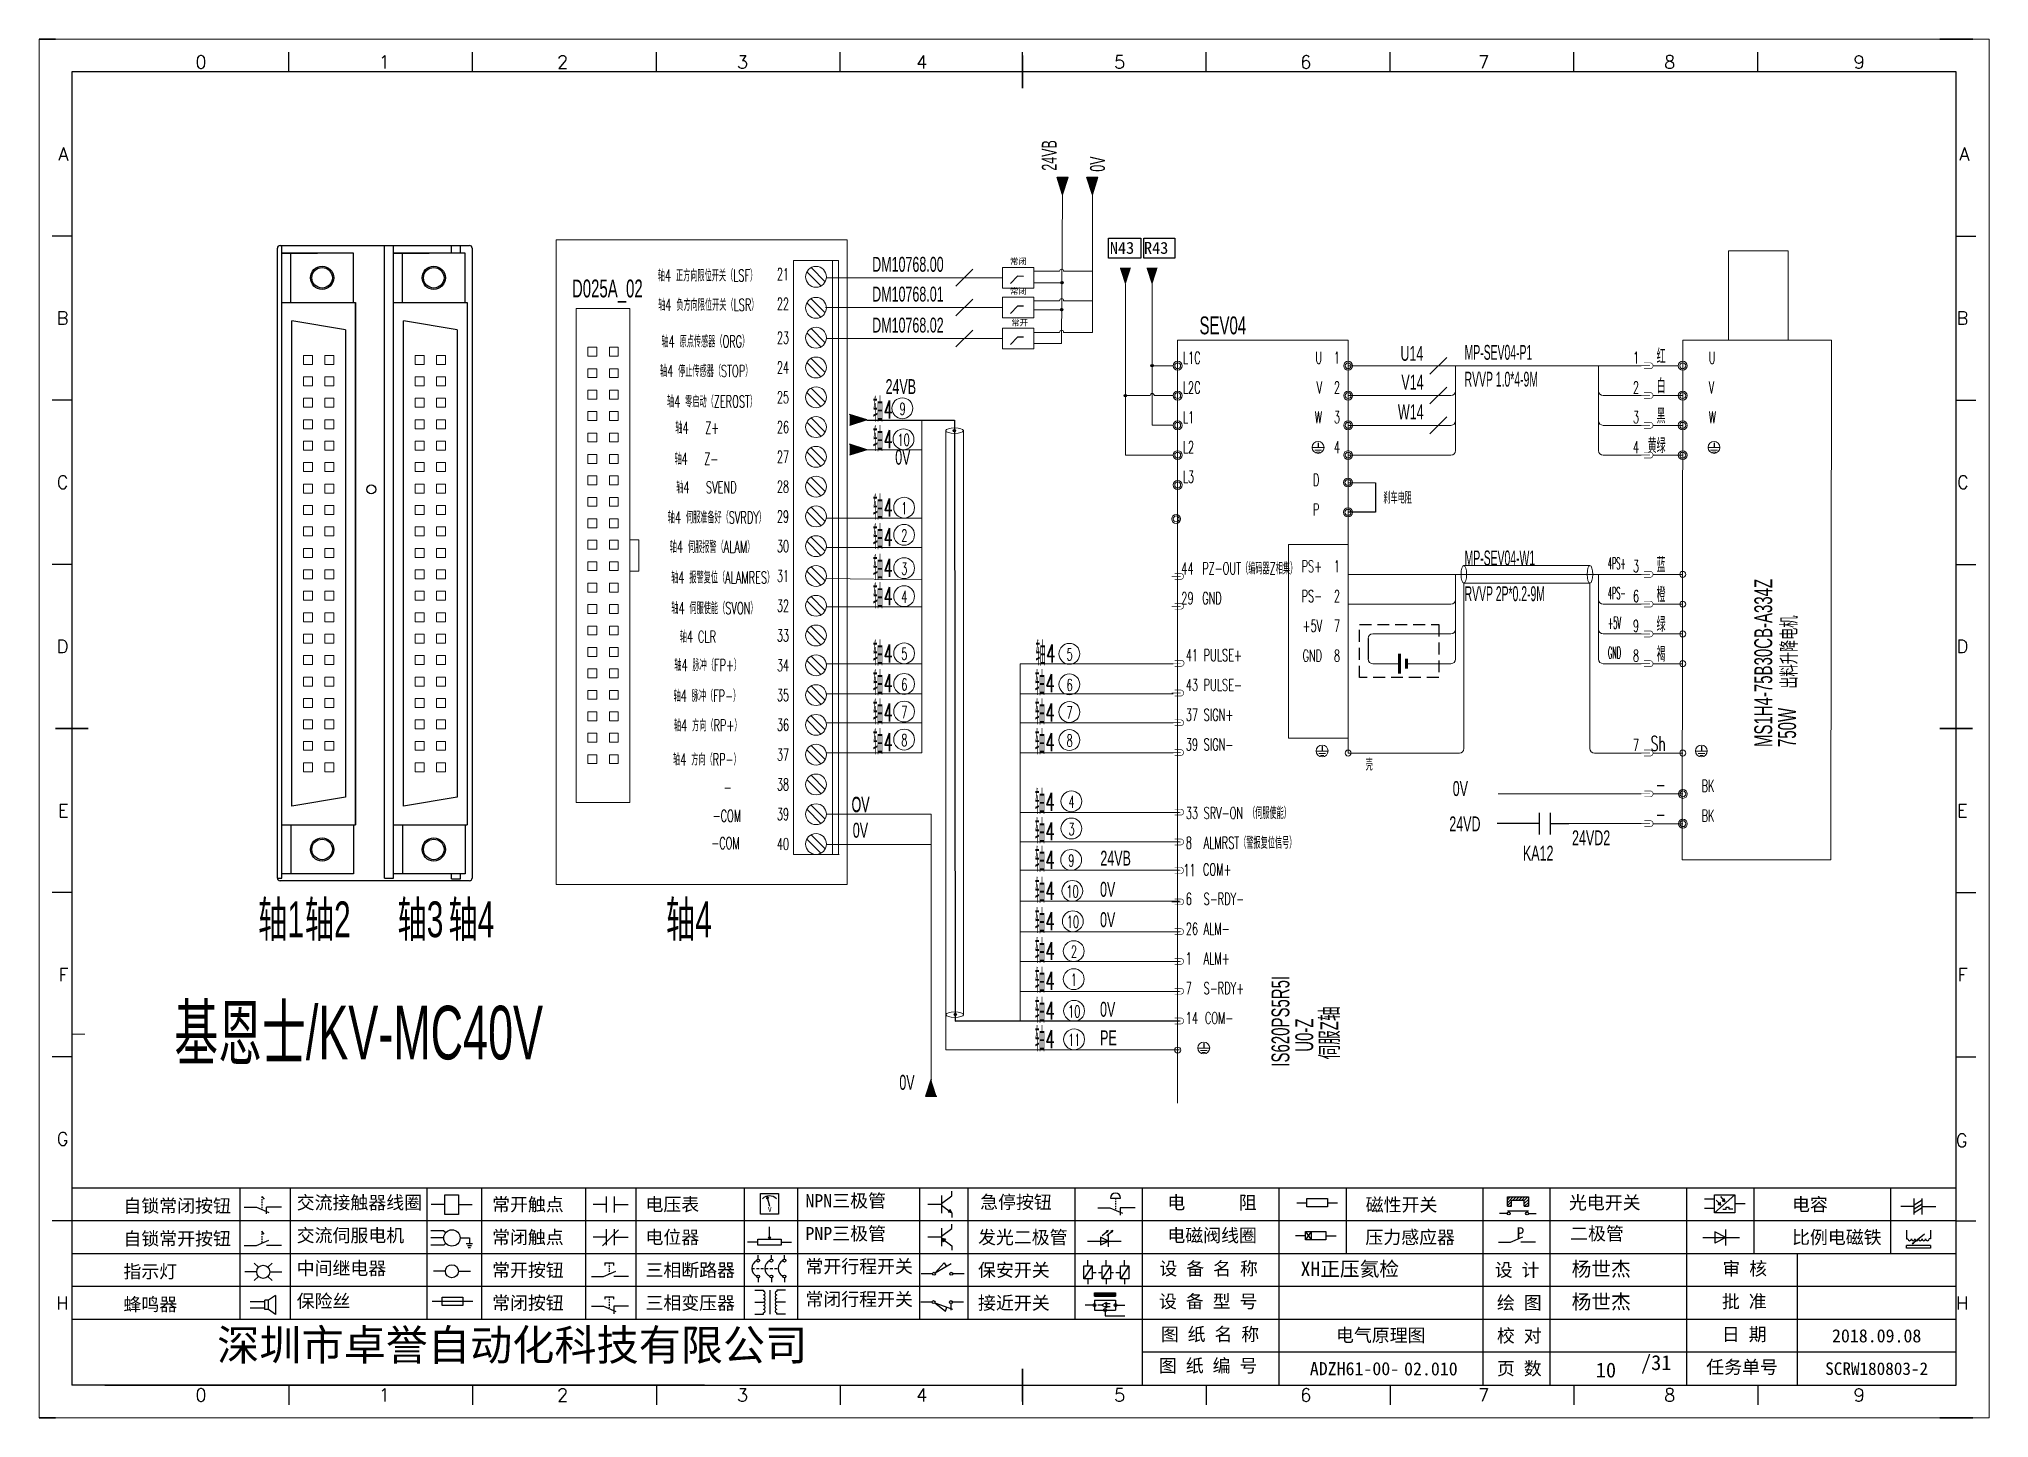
# Model space of a CAD drawing. Header units: millimetres. Extents: x 15130 to 37766, y 5931 to 11073.
# Drawn here: x 22576.8 to 22904.3, y 9752 to 9983.5 of the extents above; entities that cross this region are included whole.
import ezdxf
from ezdxf.enums import TextEntityAlignment as Align
from ezdxf.lldxf.tags import DXFTag

# ---------------------------------------------------------------- set-up
doc = ezdxf.new("R2010")
doc.units = ezdxf.units.MM
doc.linetypes.add('DASHED', pattern=[0.75, 0.5, -0.25])
doc.layers.add('1', color=3, linetype='Continuous', lineweight=20)
doc.layers.add('Dimension', color=3, linetype='Continuous', lineweight=13)
for name, color, linetype in [('AE_BOR', 1, 'Continuous'), ('MISC', 2, 'Continuous'), ('SYMS', 7, 'Continuous'), ('Z_OM_GAIKEI', 7, 'Continuous')]:
    doc.layers.add(name, color=color, linetype=linetype)
doc.styles.get("Standard").update_dxf_attribs({"font": ''})
doc.styles.add('WD', font='romans.shx', dxfattribs={"bigfont": 'gbcbig.shx'})
doc.styles.add('样式 0', font='')
doc.styles.add('样式 8', font='arial.ttf')
doc.styles.add('汉字', font='')
doc.styles.get('Standard').set_extended_font_data('SimSun')
doc.styles.get('样式 0').set_extended_font_data('KaiTi_GB2312')
doc.styles.get('汉字').set_extended_font_data('新宋体')
tags = doc.linetypes.add('ACAD_ISO02W100', pattern=[15, 12, -3]).pattern_tags.tags
tags[6:7] = [DXFTag(74, 4), DXFTag(75, 0), DXFTag(340, '0'), DXFTag(46, 1.0), DXFTag(50, 0.0), DXFTag(44, 0.0), DXFTag(45, 0.0)]
tags[4:5] = [DXFTag(74, 4), DXFTag(75, 0), DXFTag(340, '0'), DXFTag(46, 1.0), DXFTag(50, 0.0), DXFTag(44, 0.0), DXFTag(45, 0.0)]

msp = doc.modelspace()

# ---------------------------------------------------------------- texts
at = {"lineweight": 0, "style": 'WD', "width": 0.6}
for s, height, p in [('轴4 正方向限位开关（LSF）', 2, (22689.085, 9943.876)), ('21', 2, (22701.754, 9944.006)), ('轴4 负方向限位开关（LSR）', 2, (22689.223, 9938.942)), ('22', 2, (22701.754, 9939.006)), ('轴4 原点传感器（ORG）', 2, (22688.726, 9932.796)), ('23', 2, (22701.754, 9933.321)), ('轴4 停止传感器（STOP）', 2, (22688.864, 9927.84)), ('24', 2, (22701.754, 9928.321)), ('轴4 零启动（ZEROST）', 2, (22689.846, 9922.711)), ('25', 2, (22701.754, 9923.321)), ('轴', 4, (22717.714, 9921.432)), ('4', 3, (22719.437, 9921.262)), ('9', 2, (22721.833, 9921.38)), ('轴4   Z+', 2, (22687.37, 9918.317)), ('26', 2, (22701.754, 9918.321)), ('轴', 4, (22717.714, 9916.462)), ('4', 3, (22719.437, 9916.293)), ('10', 2, (22722.03, 9916.174)), ('轴4   Z-', 2, (22687.232, 9913.076)), ('27', 2, (22701.754, 9913.321)), ('轴4   SVEND', 2, (22688.904, 9908.307)), ('28', 2, (22701.754, 9908.321)), ('轴', 4, (22717.714, 9904.987)), ('4', 3, (22719.437, 9904.818)), ('1', 2, (22722.128, 9904.696)), ('轴4 伺服准备好（SVRDY）', 2, (22690.652, 9903.254)), ('29', 2, (22701.754, 9903.321)), ('轴', 4, (22717.714, 9900.021)), ('轴4 伺服报警（ALAM）', 2, (22689.855, 9898.298)), ('30', 2, (22701.754, 9898.321)), ('4', 3, (22719.437, 9899.851)), ('2', 2, (22722.128, 9900.128)), ('轴', 4, (22717.714, 9894.853)), ('4', 3, (22719.437, 9894.684)), ('3', 2, (22722.128, 9894.539)), ('轴4 报警复位（ALAMRES）', 2, (22691.638, 9893.169)), ('31', 2, (22701.754, 9893.321)), ('轴', 4, (22717.714, 9890.088)), ('轴4 伺服使能（SVON）', 2, (22690.248, 9888.026)), ('32', 2, (22701.754, 9888.321)), ('4', 3, (22719.437, 9889.919)), ('4', 2, (22722.128, 9889.833)), ('轴4 CLR', 2, (22687.482, 9883.235)), ('33', 2, (22701.754, 9883.321)), ('轴', 4, (22717.714, 9880.49)), ('轴', 4, (22745.019, 9880.491)), ('轴4 脉冲（FP+）', 2, (22689.12, 9878.466)), ('34', 2, (22701.754, 9878.321)), ('4', 3, (22719.437, 9880.321)), ('5', 2, (22722.128, 9880.233)), ('4', 3, (22746.742, 9880.321)), ('5', 2, (22749.877, 9880.156)), ('轴', 4, (22717.714, 9875.498)), ('4', 3, (22719.437, 9875.329)), ('6', 2, (22722.128, 9875.1)), ('轴', 4, (22744.9, 9875.499)), ('4', 3, (22746.623, 9875.329)), ('6', 2, (22749.877, 9875.022)), ('轴4 脉冲（FP-）', 2, (22688.982, 9873.301)), ('35', 2, (22701.754, 9873.321)), ('轴', 4, (22717.714, 9870.582)), ('轴', 4, (22744.9, 9870.582)), ('轴4 方向（RP+）', 2, (22689.12, 9868.345)), ('36', 2, (22701.754, 9868.321)), ('4', 3, (22719.437, 9870.412)), ('7', 2, (22722.128, 9870.462)), ('4', 3, (22746.623, 9870.412)), ('7', 2, (22749.877, 9870.385)), ('轴', 4, (22717.714, 9865.585)), ('4', 3, (22719.437, 9865.415)), ('8', 2, (22722.128, 9865.756)), ('轴', 4, (22744.9, 9865.585)), ('4', 3, (22746.623, 9865.416)), ('8', 2, (22749.877, 9865.679)), ('轴4 方向（RP-）', 2, (22688.982, 9862.618)), ('37', 2, (22701.754, 9863.321)), ('38', 2, (22701.754, 9858.321)), ('-', 2, (22692.485, 9857.849)), ('轴', 4, (22744.9, 9855.565)), ('4', 3, (22746.623, 9855.395)), ('4', 2, (22750.212, 9855.391)), ('-COM', 2, (22692.347, 9853.058)), ('39', 2, (22701.754, 9853.321)), ('轴', 4, (22744.9, 9850.624)), ('-COM', 2, (22692.114, 9848.479)), ('4', 3, (22746.623, 9850.454)), ('3', 2, (22750.212, 9850.823)), ('40', 2, (22701.754, 9848.321)), ('轴', 4, (22744.9, 9845.844)), ('4', 3, (22746.623, 9845.674)), ('9', 2, (22750.177, 9845.556)), ('轴', 4, (22744.9, 9840.638)), ('4', 3, (22746.623, 9840.468)), ('10', 2, (22750.374, 9840.35)), ('轴', 4, (22744.9, 9835.541)), ('4', 3, (22746.623, 9835.371)), ('10', 2, (22750.458, 9835.253)), ('轴', 4, (22744.9, 9830.527)), ('4', 3, (22746.623, 9830.358)), ('2', 2, (22750.612, 9830.241)), ('轴', 4, (22744.9, 9825.52)), ('4', 3, (22746.623, 9825.35)), ('1', 2, (22750.612, 9825.535)), ('轴', 4, (22744.9, 9820.501)), ('4', 3, (22746.623, 9820.331)), ('10', 2, (22750.667, 9820.213)), ('轴', 4, (22744.9, 9815.713)), ('4', 3, (22746.623, 9815.543)), ('11', 2, (22750.667, 9815.425))]:
    msp.add_text(s, height=height, dxfattribs=at).set_placement(p, align=Align.MIDDLE)
for s, height, p in [('红', 2.5, (22849.961, 9928.962)), ('U', 2, (22792.292, 9928.962)), ('1', 2, (22795.292, 9928.97)), ('V', 2, (22792.292, 9923.962)), ('2', 2, (22795.292, 9923.97)), ('白', 2.5, (22849.961, 9923.962)), ('黑', 2.5, (22849.961, 9918.958)), ('W', 2, (22792.292, 9918.962)), ('3', 2, (22795.292, 9918.966)), ('4', 2, (22795.292, 9913.962)), ('黄绿', 2.5, (22849.961, 9913.958)), ('D', 2, (22791.85, 9908.455)), ('P', 2, (22791.85, 9903.455)), ('Sh', 2.5, (22849.961, 9863.942)), ('-', 2.5, (22849.979, 9857.088)), ('-', 2.5, (22849.979, 9852.088))]:
    msp.add_text(s, height=height, dxfattribs=at).set_placement(p, align=Align.RIGHT)
for s, p in [('L1C', (22768.899, 9928.962)), ('1', (22844.495, 9928.97)), ('U', (22857.217, 9928.962)), ('L2C', (22768.899, 9923.962)), ('2', (22844.495, 9923.97)), ('V', (22857.217, 9923.962)), ('L1', (22768.899, 9918.958)), ('3', (22844.495, 9918.966)), ('W', (22857.217, 9918.958)), ('L2', (22768.899, 9913.958)), ('4', (22844.495, 9913.962)), ('L3', (22768.899, 9908.954)), ('刹车电阻', (22802.58, 9905.466)), ('44', (22768.649, 9893.596)), ('PZ-OUT（编码器Z相集）', (22772.149, 9893.596)), ('3', (22844.495, 9893.95)), ('29', (22768.649, 9888.596)), ('GND', (22772.149, 9888.596)), ('6', (22844.495, 9888.946)), ('9', (22844.495, 9883.946)), ('41', (22769.399, 9879.021)), ('PULSE+', (22772.399, 9879.021)), ('8', (22844.495, 9878.946)), ('43', (22769.399, 9874.021)), ('PULSE-', (22772.399, 9874.021)), ('37', (22769.399, 9869.021)), ('SIGN+', (22772.399, 9869.021)), ('39', (22769.399, 9864.021)), ('SIGN-', (22772.399, 9864.021)), ('7', (22844.495, 9863.946)), ('BK', (22856, 9857.088)), ('33', (22769.399, 9852.533)), ('SRV-ON （伺服使能）', (22772.399, 9852.533)), ('BK', (22856, 9852.084)), ('8', (22769.399, 9847.529)), ('ALMRST（警报复位信号） ', (22772.399, 9847.529)), ('11', (22768.993, 9842.945)), ('COM+', (22772.289, 9843.055)), ('6', (22769.399, 9838.098)), ('S-RDY-', (22772.399, 9838.098)), ('26', (22769.399, 9833.094)), ('ALM- ', (22772.399, 9833.094)), ('1', (22769.399, 9828.106)), ('ALM+', (22772.399, 9828.106)), ('7', (22769.399, 9823.102)), ('S-RDY+', (22772.399, 9823.102)), ('14', (22769.399, 9818.102)), ('COM-', (22772.611, 9818.102))]:
    msp.add_text(s, height=2, dxfattribs=at).set_placement(p)
at = {"color": 6, "lineweight": 0, "style": 'WD', "width": 0.6}
for s, height, p in [('PS+', 2, (22792.292, 9893.946)), ('1', 2, (22795.292, 9893.946)), ('蓝', 2.5, (22849.961, 9893.942)), ('PS-', 2, (22792.292, 9888.946)), ('2', 2, (22795.292, 9888.946)), ('橙', 2.5, (22849.961, 9888.942)), ('+5V', 2, (22792.292, 9883.946)), ('7', 2, (22795.292, 9883.946)), ('绿', 2.5, (22849.961, 9883.942)), ('GND', 2, (22792.292, 9878.942)), ('8', 2, (22795.292, 9878.942)), ('褐', 2.5, (22849.961, 9878.942)), ('壳', 2, (22800.795, 9860.66))]:
    msp.add_text(s, height=height, dxfattribs=at).set_placement(p, align=Align.RIGHT)
at = {"color": 6, "lineweight": 0, "style": 'WD', "width": 0.4}
for s, p in [('4PS+', (22840.293, 9894.442)), ('4PS-', (22840.293, 9889.442)), ('+5V', (22840.293, 9884.442)), ('GND', (22840.293, 9879.442))]:
    msp.add_text(s, height=2, dxfattribs=at).set_placement(p)
at = {"color": 0, "lineweight": -2, "char_height": 2.205}
for s, insert, width, attachment_point in [('电气原理图', (22802.139, 9765.732), 34.2306, 5), ('02.010', (22806.054, 9761.306), 5.72397, 1)]:
    msp.add_mtext(s, dxfattribs=dict(at, insert=insert, width=width, attachment_point=attachment_point))
at = {"color": 0, "linetype": 'ByBlock', "lineweight": -2, "insert": (22839.954, 9759.983), "char_height": 2.5, "width": 5.1278, "attachment_point": 5}
msp.add_mtext('10', dxfattribs=at)
at = {"layer": 'Dimension', "lineweight": 0, "style": '样式 8', "width": 0.6}
for s, height, p in [('24VB', 2.5, (22747.725, 9961.364)), ('0V', 2.5, (22755.817, 9961.197)), ('750W', 3, (22871.866, 9864.603)), ('伺服Z轴', 3, (22794.991, 9812.149)), ('U0-Z', 3, (22790.794, 9813.441))]:
    msp.add_text(s, height=height, rotation=90, dxfattribs=at).set_placement(p)
at = {"layer": 'Dimension', "color": 6, "lineweight": 0, "style": '样式 8', "width": 0.6}
for s, p in [('DM10768.00', (22728.739, 9944.396)), ('DM10768.01', (22728.739, 9939.396)), ('DM10768.02', (22728.739, 9934.193))]:
    msp.add_text(s, height=2.5, dxfattribs=at).set_placement(p, align=Align.RIGHT)
at = {"layer": 'Dimension', "lineweight": 0, "style": '样式 8', "width": 0.6}
for s, height, p in [('D025A_02', 3, (22666.323, 9940.091)), ('SEV04', 3, (22771.705, 9933.895)), ('OV', 2.5, (22713.273, 9853.75)), ('OV', 2.5, (22713.276, 9853.659)), ('24VD', 2.5, (22813.65, 9850.448)), ('0V', 2.5, (22713.483, 9849.385)), ('24VD2', 2.5, (22834.259, 9848.108)), ('24VB', 2.5, (22755.055, 9844.688)), ('KA12', 2.5, (22826.012, 9845.524)), ('0V', 2.5, (22755.003, 9839.459)), ('轴1', 6, (22613.617, 9832.678)), ('轴2', 6, (22621.461, 9832.678)), ('轴3', 6, (22637.027, 9832.678)), ('轴4', 6, (22645.586, 9832.678)), ('轴4', 6, (22682.108, 9832.678)), ('0V', 2.5, (22755.002, 9834.363)), ('基恩士/KV-MC40V ', 9, (22599.548, 9812.153)), ('0V', 2.5, (22755.002, 9819.322)), ('PE', 2.5, (22755.007, 9814.538)), ('0V', 2.5, (22721.299, 9807.053))]:
    msp.add_text(s, height=height, dxfattribs=at).set_placement(p)
for s, p in [('U14', (22809.287, 9929.451)), ('V14', (22809.329, 9924.612)), ('W14', (22809.329, 9919.612))]:
    msp.add_text(s, height=2.5, dxfattribs=at).set_placement(p, align=Align.RIGHT)
at = {"layer": 'Dimension', "color": 3, "lineweight": 0, "style": '样式 8'}
for s, width, p in [('MP-SEV04-P1', 0.5, (22816.219, 9929.612)), ('MP-SEV04-W1', 0.5, (22816.219, 9895.096)), ('0V', 0.6, (22814.223, 9856.383))]:
    msp.add_text(s, height=2.5, dxfattribs=dict(at, width=width)).set_placement(p)
at = {"layer": 'Dimension', "color": 3, "lineweight": 0, "style": '样式 8', "width": 0.6}
for s, p in [('24VB', (22724.109, 9923.87)), ('0V', (22723.167, 9912.01))]:
    msp.add_text(s, height=2.5, dxfattribs=at).set_placement(p, align=Align.RIGHT)
at = {"layer": 'Dimension', "color": 1, "lineweight": 0, "style": '样式 8', "width": 0.5}
for s, p in [('RVVP 1.0*4-9M', (22816.219, 9927.612)), ('RVVP 2P*0.2-9M', (22816.219, 9891.596))]:
    msp.add_text(s, height=2.5, dxfattribs=at).set_placement(p, align=Align.TOP_LEFT)
at = {"layer": 'Dimension', "color": 6, "lineweight": 0, "style": '样式 8', "width": 0.6}
for s, p in [('MS1H4-75B30CB-A334Z', (22867.866, 9864.603)), ('IS620PS5R5I', (22786.794, 9810.941))]:
    msp.add_text(s, height=3, rotation=90, dxfattribs=at).set_placement(p)
at = {"layer": 'Dimension', "color": 3, "lineweight": 0, "style": '样式 8', "width": 0.6}
msp.add_text('出料升降电机', height=2.5, rotation=90, dxfattribs=at).set_placement((22871.901, 9874.403))
at = {"layer": 'MISC', "color": 3, "attachment_point": 1, "style": '样式 0'}
for s, insert, char_height, width in [('N43', (22756.654, 9949.407), 2, 5.01683), ('R43', (22762.378, 9949.407), 2, 5.01683), ('{\\fSimSun|b0|i0|c134|p2;常闭}', (22739.883, 9946.644), 1, 6.35251), ('{\\fSimSun|b0|i0|c134|p2;常闭}', (22739.883, 9941.644), 1, 6.35251), ('{\\fSimSun|b0|i0|c134|p2;常开}', (22740.097, 9936.365), 1, 6.35251)]:
    msp.add_mtext(s, dxfattribs=dict(at, insert=insert, char_height=char_height, width=width))

# ---------------------------------------------------------------- blocks, each defined once
blk = doc.blocks.new('磁性开关')
at = {"linetype": 'ByBlock'}
h = blk.add_hatch(dxfattribs=at)
h.set_pattern_fill('ANSI31', color=256, scale=0.1, style=0)
h.paths.add_polyline_path([(-1910.88, -776.69), (-1910.88, -775.29), (-1907.69, -775.29), (-1907.69, -776.69), (-1908.31, -776.69), (-1908.31, -775.79), (-1910.25, -775.79), (-1910.25, -776.69)])
for p, q in [((-1910.91, -777.81), (-1912.09, -777.81)), ((-1910.88, -776.69), (-1910.88, -775.29)), ((-1910.88, -775.29), (-1907.69, -775.29)), ((-1910.88, -776.69), (-1910.25, -776.69)), ((-1910.88, -777.39), (-1907.69, -777.39)), ((-1910.25, -776.69), (-1910.25, -775.79)), ((-1910.25, -775.79), (-1908.31, -775.79)), ((-1908.31, -776.69), (-1908.31, -775.79)), ((-1908.31, -776.69), (-1907.69, -776.69)), ((-1907.69, -775.29), (-1907.69, -776.69)), ((-1907.66, -777.81), (-1906.48, -777.81))]:
    blk.add_line(p, q, dxfattribs=at)
for centre in [(-1910.68, -777.81), (-1907.88, -777.81)]:
    blk.add_circle(centre, 0.225, dxfattribs=at)
blk = doc.blocks.new('*U8')
at = {"linetype": 'ByBlock'}
for p, q in [((-1909.23, -780.45), (-1909.23, -780.67)), ((-1909.23, -780.45), (-1908.92, -780.84)), ((-1909.23, -780.84), (-1909.23, -781.05)), ((-1911.92, -782.07), (-1910.06, -782.07)), ((-1910.06, -782.07), (-1908.18, -782.88)), ((-1909.23, -781.23), (-1909.23, -781.44)), ((-1909.23, -781.61), (-1909.23, -781.83)), ((-1909.23, -782), (-1909.23, -782.21)), ((-1909.23, -782.38), (-1909.23, -782.43)), ((-1908.52, -783.07), (-1908.52, -782.07)), ((-1906.25, -782.07), (-1908.52, -782.07))]:
    blk.add_line(p, q, dxfattribs=at)
blk = doc.blocks.new('*U11')
at = {"linetype": 'ByBlock'}
for p, q in [((-1911.92, -792.89), (-1910.06, -792.89)), ((-1910.06, -792.89), (-1908.18, -792.08)), ((-1908.88, -791.17), (-1909.23, -790.71)), ((-1909.23, -790.71), (-1909.23, -790.92)), ((-1909.23, -791.09), (-1909.23, -791.31)), ((-1909.23, -791.48), (-1909.23, -791.69)), ((-1909.23, -791.86), (-1909.23, -792.08)), ((-1909.23, -792.25), (-1909.23, -792.47)), ((-1906.25, -792.89), (-1908.52, -792.89))]:
    blk.add_line(p, q, dxfattribs=at)
blk = doc.blocks.new('蜂鸣器')
at = {"linetype": 'ByBlock'}
for p, q in [((-1907.17, -795.53), (-1908.25, -796.26)), ((-1907.17, -795.53), (-1907.17, -798.41)), ((-1908.8, -796.48), (-1911.01, -796.48)), ((-1908.8, -797.46), (-1911.01, -797.46)), ((-1908.25, -796.26), (-1908.8, -796.26)), ((-1908.8, -797.68), (-1908.8, -796.26)), ((-1908.25, -797.68), (-1908.8, -797.68)), ((-1908.25, -797.68), (-1908.25, -796.26)), ((-1907.17, -798.41), (-1908.25, -797.68))]:
    blk.add_line(p, q, dxfattribs=at)
blk = doc.blocks.new('指示灯')
at = {"linetype": 'ByBlock'}
for p, q in [((-1854.25, -776.92), (-1856.06, -776.92)), ((-1854.62, -775.59), (-1853.97, -776.23)), ((-1854.62, -778.25), (-1853.97, -777.61)), ((-1851.9, -775.59), (-1852.54, -776.23)), ((-1851.9, -778.25), (-1852.54, -777.61)), ((-1852.26, -776.92), (-1850.45, -776.92))]:
    blk.add_line(p, q, dxfattribs=at)
blk.add_circle((-1853.26, -776.92), 0.992, dxfattribs=at)
blk = doc.blocks.new('光电开关')
at = {"linetype": 'ByBlock'}
h = blk.add_hatch(dxfattribs=at)
h.set_pattern_fill('ANSI31', color=256, scale=0.01, style=0)
h.set_pattern_definition([(45, (0.172267, 0), (-0.0224506403, 0.0224506403), [])])
h.paths.add_polyline_path([(-1882.44, -776.34), (-1882.5, -775.91), (-1882.68, -776.07)])
h.paths.add_polyline_path([(-1882.86, -776.23), (-1882.44, -776.34), (-1882.68, -776.07)])
h.paths.add_polyline_path([(-1883.05, -776.88), (-1883.11, -776.45), (-1883.29, -776.61)])
h.paths.add_polyline_path([(-1883.47, -776.77), (-1883.05, -776.88), (-1883.29, -776.61)])
for p, q in [((-1884.01, -775.96), (-1885.56, -775.96)), ((-1884.01, -777.39), (-1885.56, -777.39)), ((-1880.91, -775.3), (-1884.01, -778.05)), ((-1883.75, -776.09), (-1883.05, -776.88)), ((-1883.11, -776.45), (-1883.47, -776.77)), ((-1883.05, -776.88), (-1883.47, -776.77)), ((-1883.14, -775.55), (-1882.44, -776.34)), ((-1883.05, -776.88), (-1883.11, -776.45)), ((-1882.5, -775.91), (-1882.86, -776.23)), ((-1882.44, -776.34), (-1882.86, -776.23)), ((-1882.78, -777.47), (-1882.23, -777.47)), ((-1882.44, -776.34), (-1882.5, -775.91)), ((-1882.23, -777.47), (-1882.23, -777.14)), ((-1882.23, -777.14), (-1881.78, -777.14)), ((-1881.78, -777.47), (-1881.78, -777.14)), ((-1881.23, -777.47), (-1881.78, -777.47)), ((-1879.37, -776.67), (-1880.91, -776.67))]:
    blk.add_line(p, q, dxfattribs=at)
blk.add_lwpolyline([(-1884.01, -775.3), (-1880.91, -775.3), (-1880.91, -778.05), (-1884.01, -778.05)], close=True, dxfattribs=at)
blk = doc.blocks.new('交流接触器线圈')
at = {"linetype": 'ByBlock'}
for p, q in [((-1880.82, -781.77), (-1882.87, -781.77)), ((-1878.72, -781.77), (-1876.67, -781.77))]:
    blk.add_line(p, q, dxfattribs=at)
blk.add_lwpolyline([(-1880.82, -780.28), (-1878.72, -780.28), (-1878.72, -783.26), (-1880.82, -783.26)], close=True, dxfattribs=at)
blk = doc.blocks.new('交流伺服电机')
at = {"linetype": 'ByBlock'}
for p, q in [((-1880.97, -785.75), (-1882.94, -785.75)), ((-1880.97, -786.85), (-1882.94, -786.85)), ((-1880.97, -785.75), (-1880.65, -786.03)), ((-1878.49, -786.85), (-1877.07, -786.85)), ((-1877.07, -786.85), (-1877.07, -787.72)), ((-1880.97, -787.94), (-1882.94, -787.94)), ((-1880.97, -787.94), (-1880.65, -787.67)), ((-1877.54, -787.72), (-1876.59, -787.72)), ((-1877.38, -788.01), (-1876.75, -788.01)), ((-1877.23, -788.29), (-1876.9, -788.29))]:
    blk.add_line(p, q, dxfattribs=at)
blk.add_circle((-1879.73, -786.85), 1.24, dxfattribs=at)
blk = doc.blocks.new('中间继电器')
at = {"linetype": 'ByBlock'}
for p, q in [((-1880.72, -791.92), (-1882.54, -791.92)), ((-1878.74, -791.92), (-1876.92, -791.92))]:
    blk.add_line(p, q, dxfattribs=at)
blk.add_circle((-1879.73, -791.92), 0.992, dxfattribs=at)
blk = doc.blocks.new('保险丝')
at = {"linetype": 'ByBlock'}
blk.add_line((-1882.72, -796.49), (-1876.55, -796.49), dxfattribs=at)
blk.add_lwpolyline([(-1881.2, -795.86), (-1878.06, -795.86), (-1878.06, -797.12), (-1881.2, -797.12)], close=True, dxfattribs=at)
blk = doc.blocks.new('常开按钮')
at = {"linetype": 'ByBlock'}
for p, q in [((-1910.06, -787.73), (-1908.18, -786.93)), ((-1909.9, -785.68), (-1908.56, -785.68)), ((-1909.9, -785.68), (-1909.9, -786.07)), ((-1909.23, -785.68), (-1909.23, -785.89)), ((-1909.23, -786.06), (-1909.23, -786.28)), ((-1909.23, -786.45), (-1909.23, -786.67)), ((-1909.23, -786.84), (-1909.23, -787.05)), ((-1908.56, -785.68), (-1908.56, -786.07)), ((-1911.92, -787.73), (-1910.06, -787.73)), ((-1909.23, -787.22), (-1909.23, -787.38)), ((-1906.25, -787.73), (-1908.52, -787.73))]:
    blk.add_line(p, q, dxfattribs=at)
blk = doc.blocks.new('常开触点')
at = {"linetype": 'ByBlock'}
for p, q in [((-1853.82, -782.99), (-1853.82, -780.56)), ((-1852.6, -782.99), (-1852.6, -780.56)), ((-1853.82, -781.77), (-1855.88, -781.77)), ((-1852.6, -781.77), (-1850.55, -781.77))]:
    blk.add_line(p, q, dxfattribs=at)
blk = doc.blocks.new('常闭触点')
at = {"linetype": 'ByBlock'}
for p, q in [((-1853.82, -786.77), (-1855.88, -786.77)), ((-1852.01, -785.66), (-1854.43, -788.1)), ((-1853.82, -787.99), (-1853.82, -785.56)), ((-1852.6, -787.99), (-1852.6, -785.56)), ((-1852.6, -786.77), (-1850.55, -786.77))]:
    blk.add_line(p, q, dxfattribs=at)
blk = doc.blocks.new('常闭按钮')
at = {"linetype": 'ByBlock'}
for p, q in [((-1856.13, -792.28), (-1854.28, -792.28)), ((-1854.28, -792.28), (-1852.4, -793.09)), ((-1854.11, -790.83), (-1852.77, -790.83)), ((-1854.11, -790.83), (-1854.11, -791.22)), ((-1853.44, -790.83), (-1853.44, -791.04)), ((-1853.44, -791.21), (-1853.44, -791.43)), ((-1853.44, -791.6), (-1853.44, -791.82)), ((-1853.44, -791.99), (-1853.44, -792.2)), ((-1853.44, -792.37), (-1853.44, -792.53)), ((-1852.77, -790.83), (-1852.77, -791.22)), ((-1850.47, -792.28), (-1852.73, -792.28)), ((-1852.73, -792.28), (-1852.73, -793.43))]:
    blk.add_line(p, q, dxfattribs=at)
blk = doc.blocks.new('电磁阀线圈')
at = {"linetype": 'ByBlock'}
for p, q in [((-1854.61, -795.92), (-1853.75, -797.16)), ((-1853.75, -795.92), (-1854.61, -797.16)), ((-1853.75, -795.92), (-1853.75, -797.16)), ((-1854.61, -796.54), (-1856.17, -796.54)), ((-1851.53, -796.54), (-1849.97, -796.54))]:
    blk.add_line(p, q, dxfattribs=at)
blk.add_lwpolyline([(-1854.61, -795.92), (-1851.53, -795.92), (-1851.53, -797.16), (-1854.61, -797.16)], close=True, dxfattribs=at)
blk = doc.blocks.new('电压表')
at = {"linetype": 'ByBlock'}
for p, q in [((-1814.84, -780.75), (-1814.91, -781.13)), ((-1814.6, -781.05), (-1814.91, -781.13)), ((-1814.84, -780.75), (-1814.46, -782.26)), ((-1814.84, -780.75), (-1814.6, -781.05))]:
    blk.add_line(p, q, dxfattribs=at)
blk.add_lwpolyline([(-1815.84, -780.34), (-1813.07, -780.34), (-1813.07, -783.49), (-1815.84, -783.49)], close=True, dxfattribs=at)
blk.add_arc((-1814.46, -782.26), 1.56, 46.8313, 133.1687, dxfattribs=at)
at = {"linetype": 'ByBlock', "insert": (-1814.7, -782.39), "char_height": 0.75, "width": 0.6768, "attachment_point": 1}
blk.add_mtext('V', dxfattribs=at)
blk = doc.blocks.new('电位器')
at = {"linetype": 'ByBlock'}
for p, q in [((-1814.45, -787.3), (-1814.62, -786.96)), ((-1814.62, -786.96), (-1814.27, -786.96)), ((-1814.45, -787.3), (-1814.45, -785.39)), ((-1814.45, -787.3), (-1814.27, -786.96)), ((-1816.21, -787.75), (-1817.79, -787.75)), ((-1812.68, -787.75), (-1811.1, -787.75))]:
    blk.add_line(p, q, dxfattribs=at)
blk.add_lwpolyline([(-1816.21, -787.3), (-1812.68, -787.3), (-1812.68, -788.2), (-1816.21, -788.2)], close=True, dxfattribs=at)
blk = doc.blocks.new('三相断路器')
at = {"linetype": 'ByBlock'}
for p, q in [((-1816.17, -790.33), (-1816.17, -789.7)), ((-1814.17, -790.33), (-1814.17, -789.7)), ((-1812.18, -790.33), (-1812.18, -789.7)), ((-1817.14, -791.74), (-1816.72, -791.74)), ((-1816.45, -791.74), (-1816.03, -791.74)), ((-1815.76, -791.74), (-1815.34, -791.74)), ((-1815.07, -791.74), (-1814.65, -791.74)), ((-1814.38, -791.74), (-1813.96, -791.74)), ((-1813.69, -791.74), (-1813.27, -791.74)), ((-1816.17, -793.19), (-1816.17, -793.83)), ((-1814.17, -793.19), (-1814.17, -793.83)), ((-1812.18, -793.19), (-1812.18, -793.83))]:
    blk.add_line(p, q, dxfattribs=at)
for centre in [(-1816.17, -790.55), (-1816.17, -792.98), (-1814.17, -790.55), (-1814.17, -792.98), (-1812.18, -790.55), (-1812.18, -792.98)]:
    blk.add_circle(centre, 0.219, dxfattribs=at)
for centre in [(-1815.81, -791.74), (-1813.82, -791.74), (-1811.83, -791.74)]:
    blk.add_arc(centre, 1.32, 115.5791, 244.4209, dxfattribs=at)
blk = doc.blocks.new('三相变压器')
at = {"linetype": 'ByBlock'}
for p, q in [((-1816.69, -795.03), (-1815.37, -795.03)), ((-1815.37, -795.03), (-1815.37, -795.24)), ((-1814.34, -798.7), (-1814.34, -795.04)), ((-1812, -795.03), (-1813.32, -795.03)), ((-1813.32, -795.03), (-1813.32, -795.24)), ((-1816.69, -796.87), (-1815.37, -796.87)), ((-1816.69, -798.71), (-1815.37, -798.71)), ((-1815.37, -798.71), (-1815.37, -798.5)), ((-1812, -796.87), (-1813.32, -796.87)), ((-1813.32, -798.71), (-1813.32, -798.5)), ((-1812, -798.71), (-1813.32, -798.71))]:
    blk.add_line(p, q, dxfattribs=at)
for centre, start, end in [((-1815.37, -795.51), 270, 90), ((-1815.37, -796.06), 270, 90), ((-1813.32, -795.51), 90, 270), ((-1813.32, -796.06), 90, 270), ((-1815.37, -796.6), 270, 90), ((-1815.37, -797.14), 270, 90), ((-1815.37, -797.68), 270, 90), ((-1815.37, -798.23), 270, 90), ((-1813.32, -796.6), 90, 270), ((-1813.32, -797.14), 90, 270), ((-1813.32, -797.68), 90, 270), ((-1813.32, -798.23), 90, 270)]:
    blk.add_arc(centre, 0.271, start, end, dxfattribs=at)
blk = doc.blocks.new('压力感应器')
at = {"linetype": 'ByBlock'}
for p, q in [((-1817.44, -777.73), (-1815.59, -777.73)), ((-1815.59, -777.73), (-1813.71, -776.93)), ((-1811.78, -777.73), (-1814.05, -777.73))]:
    blk.add_line(p, q, dxfattribs=at)
at = {"linetype": 'ByBlock', "insert": (-1814.65, -775.48), "char_height": 1.68, "width": 1.2242, "attachment_point": 1}
blk.add_mtext('{\\fNSimSun|b0|i0|c134|p49;P}', dxfattribs=at)
blk = doc.blocks.new('二极管')
at = {"linetype": 'ByBlock'}
for p, q in [((-1787.52, -776.77), (-1781.92, -776.77)), ((-1783.97, -776.77), (-1785.69, -775.9)), ((-1785.69, -775.9), (-1785.69, -777.65)), ((-1783.97, -776.77), (-1785.69, -777.65)), ((-1783.97, -777.99), (-1783.97, -775.56))]:
    blk.add_line(p, q, dxfattribs=at)
blk = doc.blocks.new('NPN三极管')
at = {"linetype": 'ByBlock'}
for p, q in [((-1785.73, -780.61), (-1785.73, -783.32)), ((-1785.73, -781.82), (-1784.15, -780.66)), ((-1784.15, -780.66), (-1784.15, -779.98)), ((-1785.73, -781.97), (-1787.81, -781.97)), ((-1785.73, -782.11), (-1784.15, -783.27)), ((-1784.41, -782.73), (-1784.74, -783.18)), ((-1784.15, -783.27), (-1784.74, -783.18)), ((-1784.15, -783.27), (-1784.41, -782.73)), ((-1784.15, -783.27), (-1784.15, -783.96))]:
    blk.add_line(p, q, dxfattribs=at)
blk = doc.blocks.new('PNP三极管')
at = {"linetype": 'ByBlock'}
for p, q in [((-1784.9, -786.74), (-1786.98, -786.74)), ((-1784.9, -785.38), (-1784.9, -788.09)), ((-1784.9, -786.59), (-1783.32, -785.43)), ((-1784.9, -786.88), (-1783.32, -788.04)), ((-1784.9, -786.88), (-1784.31, -786.97)), ((-1784.9, -786.88), (-1784.64, -787.42)), ((-1784.31, -786.97), (-1784.64, -787.42)), ((-1783.32, -785.43), (-1783.32, -784.75)), ((-1783.32, -788.04), (-1783.32, -788.73))]:
    blk.add_line(p, q, dxfattribs=at)
blk = doc.blocks.new('常开行程开关')
at = {"linetype": 'ByBlock'}
for p, q in [((-1786.29, -792.3), (-1788.01, -792.3)), ((-1785.89, -792.17), (-1784.52, -790.62)), ((-1785.89, -792.17), (-1783.43, -790.72)), ((-1784.52, -790.62), (-1784.19, -791.17)), ((-1781.48, -792.3), (-1783.21, -792.3))]:
    blk.add_line(p, q, dxfattribs=at)
for centre in [(-1786.07, -792.3), (-1783.42, -792.3)]:
    blk.add_circle(centre, 0.219, dxfattribs=at)
blk = doc.blocks.new('常闭行程开关')
at = {"linetype": 'ByBlock'}
for p, q in [((-1786.34, -796.62), (-1788.07, -796.62)), ((-1785.93, -796.72), (-1783.25, -797.7)), ((-1785.93, -796.72), (-1784.3, -798)), ((-1784.3, -798), (-1784.08, -797.4)), ((-1783.48, -796.84), (-1783.48, -797.85)), ((-1781.54, -796.62), (-1783.26, -796.62))]:
    blk.add_line(p, q, dxfattribs=at)
for centre in [(-1786.12, -796.62), (-1783.48, -796.62)]:
    blk.add_circle(centre, 0.219, dxfattribs=at)
blk = doc.blocks.new('电容')
at = {"linetype": 'ByBlock'}
for p, q in [((-1756.08, -782.99), (-1756.08, -780.56)), ((-1754.86, -780.79), (-1756.08, -781.55)), ((-1754.86, -782.99), (-1754.86, -780.56)), ((-1756.08, -781.77), (-1758.13, -781.77)), ((-1754.86, -781.44), (-1756.08, -782.2)), ((-1754.86, -781.99), (-1756.08, -782.75)), ((-1754.86, -781.77), (-1752.81, -781.77))]:
    blk.add_line(p, q, dxfattribs=at)
blk = doc.blocks.new('发光二极管')
at = {"linetype": 'ByBlock'}
for p, q in [((-1758.01, -786.77), (-1752.89, -786.77)), ((-1754.84, -786.77), (-1756.04, -786.16)), ((-1756.04, -786.16), (-1756.04, -787.39)), ((-1754.84, -786.77), (-1756.04, -787.39)), ((-1755.78, -785.92), (-1754.89, -785.14)), ((-1754.89, -785.14), (-1755.2, -785.22)), ((-1755.2, -785.22), (-1755.01, -785.43)), ((-1755.08, -785.92), (-1754.18, -785.14)), ((-1754.89, -785.14), (-1755.01, -785.43)), ((-1754.84, -787.63), (-1754.84, -785.92)), ((-1754.18, -785.14), (-1754.49, -785.22)), ((-1754.49, -785.22), (-1754.31, -785.43)), ((-1754.18, -785.14), (-1754.31, -785.43))]:
    blk.add_line(p, q, dxfattribs=at)
blk = doc.blocks.new('比例电磁阀')
at = {"linetype": 'ByBlock'}
for p, q in [((-1757.26, -775.38), (-1757.26, -776.71)), ((-1757.26, -776.71), (-1757.05, -776.71)), ((-1753.6, -777.73), (-1757.25, -777.73)), ((-1757.25, -778.13), (-1757.25, -777.73)), ((-1753.6, -778.13), (-1757.25, -778.13)), ((-1754.5, -775.98), (-1756.35, -777.44)), ((-1756.35, -777.44), (-1756.25, -777.25)), ((-1756.35, -777.44), (-1756.15, -777.38)), ((-1756.15, -777.38), (-1756.25, -777.25)), ((-1753.58, -776.71), (-1753.8, -776.71)), ((-1753.6, -777.73), (-1753.6, -778.13)), ((-1753.58, -775.38), (-1753.58, -776.71))]:
    blk.add_line(p, q, dxfattribs=at)
for centre in [(-1756.78, -776.71), (-1756.24, -776.71), (-1755.7, -776.71), (-1755.15, -776.71), (-1754.61, -776.71), (-1754.07, -776.71)]:
    blk.add_arc(centre, 0.271, 180, 0, dxfattribs=at)
blk = doc.blocks.new('保安开关')
at = {"linetype": 'ByBlock'}
for p, q in [((-1757.96, -790.79), (-1757.96, -789.97)), ((-1755.17, -790.79), (-1755.17, -789.97)), ((-1752.39, -790.79), (-1752.39, -789.97)), ((-1757.33, -790.79), (-1758.6, -792.81)), ((-1757.96, -792.81), (-1757.96, -793.62)), ((-1757.33, -791.8), (-1756.72, -791.8)), ((-1756.35, -791.8), (-1755.89, -791.8)), ((-1754.54, -790.79), (-1755.81, -792.81)), ((-1755.17, -792.81), (-1755.17, -793.62)), ((-1754.52, -791.8), (-1754.06, -791.8)), ((-1753.69, -791.8), (-1753.08, -791.8)), ((-1751.75, -790.79), (-1753.02, -792.81)), ((-1752.39, -792.81), (-1752.39, -793.62))]:
    blk.add_line(p, q, dxfattribs=at)
for points in [[(-1758.6, -790.79), (-1757.33, -790.79), (-1757.33, -792.81), (-1758.6, -792.81)], [(-1755.81, -790.79), (-1754.54, -790.79), (-1754.54, -792.81), (-1755.81, -792.81)], [(-1753.02, -790.79), (-1751.75, -790.79), (-1751.75, -792.81), (-1753.02, -792.81)]]:
    blk.add_lwpolyline(points, close=True, dxfattribs=at)
blk = doc.blocks.new('接近开关')
at = {"linetype": 'ByBlock'}
h = blk.add_hatch(dxfattribs=at)
h.set_pattern_fill('ANSI31', color=256, scale=0.01, style=0)
h.set_pattern_definition([(45, (-89.131516, -30.795668), (-0.0224506403, 0.0224506403), [])])
h.paths.add_polyline_path([(-1516.96, -1123.35), (-1516.96, -1122.85), (-1513.76, -1122.85), (-1513.76, -1123.35)])
for p, q in [((-1517.18, -1124.71), (-1518.36, -1124.71)), ((-1516.96, -1123.35), (-1516.96, -1122.85)), ((-1516.96, -1122.85), (-1513.76, -1122.85)), ((-1516.96, -1123.35), (-1513.76, -1123.35)), ((-1516.96, -1123.95), (-1513.76, -1123.95)), ((-1516.96, -1123.95), (-1516.96, -1125.47)), ((-1516.96, -1125.47), (-1513.76, -1125.47)), ((-1515.91, -1124.71), (-1516.45, -1124.71)), ((-1515.11, -1124.31), (-1515.91, -1124.71)), ((-1515.11, -1125.11), (-1515.91, -1124.71)), ((-1515.33, -1124.53), (-1515.17, -1124.53)), ((-1515.33, -1124.88), (-1515.17, -1124.88)), ((-1515.25, -1124.45), (-1515.25, -1124.61)), ((-1515.11, -1124.31), (-1515.11, -1125.11)), ((-1515.11, -1124.48), (-1514.58, -1124.48)), ((-1515.11, -1124.94), (-1514.58, -1124.94)), ((-1513.76, -1122.85), (-1513.76, -1123.35)), ((-1513.76, -1123.95), (-1513.76, -1125.47)), ((-1513.54, -1124.71), (-1512.36, -1124.71)), ((-1515.36, -1125.69), (-1515.36, -1126.36)), ((-1515.36, -1126.36), (-1512.36, -1126.36))]:
    blk.add_line(p, q, dxfattribs=at)
for centre in [(-1516.96, -1124.71), (-1515.36, -1125.47), (-1513.76, -1124.71)]:
    blk.add_circle(centre, 0.225, dxfattribs=at)
blk = doc.blocks.new('电阻')
at = {"linetype": 'ByBlock'}
for p, q in [((-3.09, 0), (-1.57, 0)), ((1.57, 0), (3.09, 0))]:
    blk.add_line(p, q, dxfattribs=at)
blk.add_lwpolyline([(-1.57, 0.63), (1.57, 0.63), (1.57, -0.63), (-1.57, -0.63)], close=True, dxfattribs=at)
blk = doc.blocks.new('急停按钮')
at = {"linetype": 'ByBlock'}
for p, q in [((-1.86, 0), (0, 0)), ((0, 0), (1.88, -0.81)), ((0.06, 1.45), (1.61, 1.45)), ((0.83, 1.45), (0.83, 1.24)), ((0.83, 1.07), (0.83, 0.85)), ((0.83, 0.68), (0.83, 0.47)), ((0.83, 0.29), (0.83, 0.08)), ((3.81, 0), (1.54, 0)), ((1.54, 0), (1.54, -1.15)), ((0.83, -0.09), (0.83, -0.24))]:
    blk.add_line(p, q, dxfattribs=at)
blk.add_arc((0.83, 1.45), 0.774, 0, 180)
blk = doc.blocks.new('电控横A4')
for p, q in [((292, -5), (5, -5)), ((5, -5), (5, -205)), ((292, -205), (292, -5)), ((10.03, -205), (289.53, -205)), ((130.8, -205), (190.75, -205)), ((190.75, -205), (259.54, -205))]:
    blk.add_line(p, q)
at = {"lineweight": 9, "ltscale": 0.1}
for p, q in [((5, -151.57), (7, -151.57)), ((101.34, -205), (130.8, -205)), ((129.44, -205), (129.44, -205)), ((129.44, -205), (129.44, -205)), ((129.44, -205), (129.44, -205)), ((129.44, -205), (129.44, -205))]:
    blk.add_line(p, q, dxfattribs=at)
at = {"linetype": 'ByBlock'}
for p, q in [((292, -175), (5, -175)), ((292, -180), (5, -180)), ((292, -185), (5, -185)), ((292, -190), (5, -190)), ((292, -195), (5, -195)), ((292, -200), (168.03, -200))]:
    blk.add_line(p, q, dxfattribs=at)
at = {"color": 0, "lineweight": -2}
for p, q in [((30.58, -175), (30.58, -195)), ((38.26, -175), (38.26, -195)), ((59.05, -175), (59.05, -195)), ((67.4, -175), (67.4, -195)), ((83.26, -175), (83.26, -195)), ((90.91, -175), (90.91, -195)), ((107.4, -175), (107.4, -195)), ((115.5, -175), (115.5, -195)), ((134.12, -175), (134.12, -195)), ((141.48, -175), (141.48, -195)), ((157.79, -175), (157.79, -195)), ((168.03, -175), (168.03, -204.92)), ((188.84, -175), (188.84, -185)), ((199.08, -175), (199.08, -185)), ((219.89, -175), (219.89, -185)), ((230.12, -175), (230.12, -185)), ((250.93, -175), (250.93, -185)), ((261.17, -175), (261.17, -185)), ((281.98, -175), (281.98, -185)), ((188.84, -185), (188.84, -204.92)), ((219.89, -185), (219.89, -205)), ((230.12, -185), (230.12, -205)), ((250.93, -185), (250.93, -205)), ((267.79, -185), (267.79, -205))]:
    blk.add_line(p, q, dxfattribs=at)
at = {"color": 0, "ltscale": 2}
for p, q in [((292, -205), (292, -183.55)), ((101.34, -205), (5, -205)), ((259.54, -205), (289.53, -205)), ((259.54, -205), (292, -205))]:
    blk.add_line(p, q, dxfattribs=at)
at = {"layer": 'AE_BOR', "lineweight": 30}
for p, q in [((2.53, 0), (0, 0)), ((294.53, 0), (289.53, 0)), ((0, -210), (2.53, -210)), ((294.53, -210), (289.53, -210))]:
    blk.add_line(p, q, dxfattribs=at)
at = {"layer": 'AE_BOR', "color": 1, "lineweight": 15}
for p, q in [((0, 0), (297, 0)), ((0, -210), (0, 0)), ((297, 0), (297, -210)), ((297, -210), (0, -210))]:
    blk.add_line(p, q, dxfattribs=at)
at = {"layer": 'AE_BOR'}
for p, q in [((38.03, -5), (38.03, -2)), ((66.03, -5), (66.03, -2)), ((94.03, -5), (94.03, -2)), ((122.03, -5), (122.03, -2)), ((149.78, -5), (149.78, -2)), ((177.78, -5), (177.78, -2)), ((205.78, -5), (205.78, -2)), ((233.78, -5), (233.78, -2)), ((261.78, -5), (261.78, -2)), ((5, -30), (2, -30)), ((292, -30), (295, -30)), ((5, -55), (2, -55)), ((292, -55), (295, -55)), ((5, -80), (2, -80)), ((292, -80), (295, -80)), ((5, -130), (2, -130)), ((292, -130), (295, -130)), ((5, -155), (2, -155)), ((292, -155), (295, -155)), ((5, -180), (2, -180)), ((292, -180), (295, -180)), ((38.03, -205), (38.03, -208)), ((66.03, -205), (66.03, -208)), ((94.03, -205), (94.03, -208)), ((122.03, -205), (122.03, -208)), ((149.78, -205), (149.78, -208)), ((177.78, -205), (177.78, -208)), ((205.78, -205), (205.78, -208)), ((233.78, -205), (233.78, -208)), ((261.78, -205), (261.78, -208))]:
    blk.add_line(p, q, dxfattribs=at)
at = {"layer": 'AE_BOR', "color": 2, "lineweight": 30}
for p, q in [((149.78, -7.5), (149.78, -2.5)), ((2.5, -105), (7.5, -105)), ((289.5, -105), (294.5, -105)), ((149.78, -202.5), (149.78, -207.5)), ((149.78, -205), (149.78, -207.5))]:
    blk.add_line(p, q, dxfattribs=at)
at = {"linetype": 'ByBlock'}
for name, p in [('*U8', (1943.19, 604.18)), ('交流接触器线圈', (1942.62, 604.27)), ('常开触点', (1940.27, 604.3)), ('电压表', (1925.71, 604.52)), ('NPN三极管', (1923.2, 604.5)), ('磁性开关', (2134.53, 598.96)), ('光电开关', (2139.22, 599.27)), ('电容', (2041.69, 603.98)), ('电位器', (1925.71, 604.52)), ('PNP三极管', (1922.37, 604.27)), ('压力感应器', (2039.72, 594.52)), ('*U11', (1943.19, 609.18)), ('交流伺服电机', (1942.62, 604.27)), ('常闭触点', (1940.27, 604.3)), ('发光二极管', (1917.72, 603.69)), ('电磁阀线圈', (2047.53, 614.3)), ('二极管', (2040.91, 594.27)), ('比例电磁阀', (2041.69, 593.98)), ('指示灯', (1887.41, 589.18)), ('中间继电器', (1942.62, 604.27)), ('常开按钮', (1996.06, 599.3)), ('三相断路器', (1925.71, 604.52)), ('常开行程开关', (1922.37, 604.27)), ('保安开关', (1917.72, 603.98)), ('蜂鸣器', (1943.19, 604.18)), ('保险丝', (1942.62, 604.27)), ('常闭按钮', (1940.27, 599.3)), ('三相变压器', (1925.71, 604.52)), ('常闭行程开关', (1922.37, 604.27)), ('接近开关', (1677.72, 931.9))]:
    blk.add_blockref(name, p, dxfattribs=at)
for name, p in [('急停按钮', (163.12, -177.98)), ('电阻', (194.66, -177.22))]:
    blk.add_blockref(name, p)
at = {"char_height": 2, "attachment_point": 1, "style": '汉字'}
for s, insert in [('{\\fKaiTi_GB2312|b0|i0|c134|p49;自锁常闭按钮}', (12.86, -176.69)), ('{\\fKaiTi_GB2312|b0|i0|c134|p49;交流接触器线圈}', (39.25, -176.19)), ('{\\fKaiTi_GB2312|b0|i0|c134|p49;常开触点}', (69.01, -176.48)), ('{\\fKaiTi_GB2312|b0|i0|c134|p49;电压表}', (92.37, -176.47)), ('{\\fKaiTi_GB2312|b0|i0|c134|p49;NPN三极管}', (116.73, -175.91)), ('{\\fKaiTi_GB2312|b0|i0|c134|p49;急停按钮}', (143.35, -176.12)), ('{\\fKaiTi_GB2312|b0|i0|c134|p49;电      阻}', (171.86, -176.19)), ('{\\fKaiTi_GB2312|b0|i0|c134|p49;磁性开关}', (202.07, -176.53)), ('{\\fKaiTi_GB2312|b0|i0|c134|p49;光电开关}', (233.02, -176.19)), ('{\\fKaiTi_GB2312|b0|i0|c134|p49;电容}', (267, -176.48)), ('{\\fKaiTi_GB2312|b0|i0|c134|p49;交流伺服电机}', (39.25, -181.19)), ('{\\fKaiTi_GB2312|b0|i0|c134|p49;电位器}', (92.37, -181.47)), ('{\\fKaiTi_GB2312|b0|i0|c134|p49;PNP三极管}', (116.73, -180.91)), ('{\\fKaiTi_GB2312|b0|i0|c134|p49;电磁阀线圈}', (171.86, -181.19)), ('{\\fKaiTi_GB2312|b0|i0|c134|p49;压力感应器}', (202.02, -181.47)), ('{\\fKaiTi_GB2312|b0|i0|c134|p49;二极管}', (233.2, -180.91)), ('{\\fKaiTi_GB2312|b0|i0|c134|p49;自锁常开按钮}', (12.86, -181.69)), ('{\\fKaiTi_GB2312|b0|i0|c134|p49;常闭触点}', (69.01, -181.48)), ('{\\fKaiTi_GB2312|b0|i0|c134|p49;发光二极管}', (143.02, -181.48)), ('{\\fKaiTi_GB2312|b0|i0|c134|p49;比例电磁铁}', (267, -181.48)), ('{\\fKaiTi_GB2312|b0|i0|c134|p49;指示灯}', (12.86, -186.69)), ('{\\fKaiTi_GB2312|b0|i0|c134|p49;中间继电器}', (39.25, -186.19)), ('{\\fKaiTi_GB2312|b0|i0|c134|p49;常开按钮}', (69.01, -186.48)), ('{\\fKaiTi_GB2312|b0|i0|c134|p49;三相断路器}', (92.37, -186.47)), ('{\\fKaiTi_GB2312|b0|i0|c134|p49;常开行程开关}', (116.73, -185.91)), ('{\\fKaiTi_GB2312|b0|i0|c134|p49;保安开关}', (143.02, -186.48)), ('{\\fKaiTi_GB2312|b0|i0|c134|p0;设 备 名 称}', (170.65, -186.24)), ('{\\fKaiTi_GB2312|b0|i0|c134|p0;设 计}', (221.72, -186.46)), ('{\\fKaiTi_GB2312|b0|i0|c134|p0;审 核}', (256.39, -186.25)), ('{\\fKaiTi_GB2312|b0|i0|c134|p49;蜂鸣器}', (12.86, -191.69)), ('{\\fKaiTi_GB2312|b0|i0|c134|p49;保险丝}', (39.25, -191.19)), ('{\\fKaiTi_GB2312|b0|i0|c134|p49;常闭按钮}', (69.01, -191.48)), ('{\\fKaiTi_GB2312|b0|i0|c134|p49;三相变压器}', (92.37, -191.47)), ('{\\fKaiTi_GB2312|b0|i0|c134|p49;常闭行程开关}', (116.73, -190.91)), ('{\\fKaiTi_GB2312|b0|i0|c134|p49;接近开关}', (143.02, -191.48)), ('{\\fKaiTi_GB2312|b0|i0|c134|p0;设 备 型 号}', (170.58, -191.24)), ('{\\fKaiTi_GB2312|b0|i0|c134|p0;绘 图}', (222.05, -191.46)), ('{\\fKaiTi_GB2312|b0|i0|c134|p0;批 准}', (256.32, -191.25)), ('{\\fKaiTi_GB2312|b0|i0|c134|p0;图 纸 名 称}', (170.86, -196.24)), ('{\\fKaiTi_GB2312|b0|i0|c134|p0;日 期}', (256.32, -196.25)), ('{\\fKaiTi_GB2312|b0|i0|c134|p0;校 对}', (222.05, -196.46)), ('{\\fKaiTi_GB2312|b0|i0|c134|p0;图 纸 编 号}', (170.57, -201.03)), ('{\\fKaiTi_GB2312|b0|i0|c134|p0;页 数}', (222.05, -201.46)), ('{\\fKaiTi_GB2312|b0|i0|c134|p0;任务单号}', (253.94, -201.25))]:
    blk.add_mtext(s, dxfattribs=dict(at, insert=insert))
for s, insert, char_height, width, attachment_point in [('{\\fKaiTi_GB2312|b0|i0|c134|p49;XH正压氦检}', (192.15, -186.2), 2.2, 26.5767, 1), ('{\\fKaiTi_GB2312|b0|i0|c134|p49;杨世杰}', (233.43, -186.2), 2.2, 15.3175, 1), ('{\\fKaiTi_GB2312|b0|i0|c134|p49;杨世杰}', (233.43, -191.2), 2.2, 15.3175, 1), ('{\\fKaiTi_GB2312|b0|i0|c134|p49;2018.09.08}', (279.89, -197.5), 2, 24.2172, 5), ('{\\fKaiTi_GB2312|b0|i0|c134|p49;SCRW180803-2}', (279.89, -202.5), 1.92, 24.2172, 5)]:
    blk.add_mtext(s, dxfattribs=dict(insert=insert, char_height=char_height, width=width, attachment_point=attachment_point))
at = {"color": 0, "lineweight": -2}
for s, insert, char_height, width, attachment_point in [('深圳市卓誉自动化科技有限公司', (27.14, -196.53), 4.7064, 96.1138, 1), ('{\\C256;ADZH61-00-}', (200.36, -202.5), 2, 31.0482, 5)]:
    blk.add_mtext(s, dxfattribs=dict(at, insert=insert, char_height=char_height, width=width, attachment_point=attachment_point))
at = {"color": 0, "linetype": 'ByBlock', "lineweight": -2, "insert": (242.64, -201.84), "char_height": 4.2689, "width": 20.8102, "attachment_point": 5}
blk.add_mtext('  {\\H0.53119x; /31}', dxfattribs=at)
at = {"layer": 'AE_BOR', "style": 'WD'}
for s, p in [('0', (24.67, -4.5)), ('1', (52.6, -4.5)), ('2', (79.75, -4.5)), ('3', (107.15, -4.5)), ('4', (134.45, -4.5)), ('5', (164.59, -4.5)), ('6', (192.94, -4.5)), ('7', (220.04, -4.5)), ('8', (248.37, -4.5)), ('9', (277.23, -4.5)), ('0', (24.67, -207.5)), ('1', (52.6, -207.5)), ('2', (79.75, -207.5)), ('3', (107.15, -207.5)), ('4', (134.45, -207.5)), ('5', (164.59, -207.5)), ('6', (192.94, -207.5)), ('7', (220.04, -207.5)), ('8', (248.37, -207.5)), ('9', (277.23, -207.5))]:
    blk.add_text(s, height=2, dxfattribs=at).set_placement(p, align=Align.CENTER)
for s, p in [('A', (4.5, -17.5)), ('A', (294.03, -17.5)), ('B', (4.5, -42.5)), ('B', (293.84, -42.5)), ('C', (4.5, -67.5)), ('C', (293.93, -67.5)), ('D', (4.5, -92.5)), ('D', (293.84, -92.5)), ('E', (4.5, -117.5)), ('E', (293.74, -117.5)), ('F', (4.5, -142.5)), ('F', (293.74, -142.5)), ('F', (293.74, -142.5)), ('G', (4.5, -167.5)), ('G', (293.74, -167.72)), ('H', (4.5, -192.5)), ('H', (293.84, -192.5))]:
    blk.add_text(s, height=2, dxfattribs=at).set_placement(p, align=Align.MIDDLE_RIGHT)
blk = doc.blocks.new('WDDOT')
blk.add_hatch(color=256).paths.add_polyline_path([(0.5, 0, 1), (-0.5, 0, 1)])
blk.add_circle((0, 0), 0.5)

# ---------------------------------------------------------------- hatches: boundary and pattern name
for points in [[(22747.774, 9960.282), (22748.709, 9957.364), (22749.645, 9960.282)], [(22752.774, 9960.282), (22753.709, 9957.364), (22754.645, 9960.282)], [(22758.32, 9945.074), (22759.255, 9942.156), (22760.19, 9945.074)], [(22762.797, 9945.074), (22763.732, 9942.156), (22764.668, 9945.074)], [(22748.821, 9942.548, 1), (22748.428, 9942.548, 1)], [(22748.735, 9938.017, 1), (22748.342, 9938.017, 1)], [(22763.949, 9928.607, 1), (22763.555, 9928.607, 1)], [(22759.462, 9923.605, 1), (22759.069, 9923.605, 1)], [(22715.851, 9919.521), (22712.932, 9918.586), (22712.932, 9920.456)], [(22712.932, 9913.586), (22712.932, 9915.456), (22715.851, 9914.521)], [(22730.752, 9917.705, 1), (22730.358, 9917.705, 1)], [(22730.882, 9819.696, 1), (22730.489, 9819.696, 1)], [(22726.635, 9808.821), (22727.57, 9805.903), (22725.7, 9805.903)]]:
    msp.add_hatch(color=256).paths.add_polyline_path(points)

# ---------------------------------------------------------------- linework, layer by layer
for p, q in [((22748.709, 9957.364), (22747.774, 9960.282)), ((22747.774, 9960.282), (22749.645, 9960.282)), ((22748.709, 9957.364), (22749.645, 9960.282)), ((22753.709, 9957.364), (22752.774, 9960.282)), ((22752.774, 9960.282), (22754.645, 9960.282)), ((22753.709, 9957.364), (22754.645, 9960.282)), ((22715.851, 9919.521), (22712.932, 9920.456)), ((22715.851, 9919.521), (22712.932, 9918.586)), ((22715.851, 9914.521), (22712.932, 9915.456)), ((22791.607, 9915.693), (22791.607, 9914.903)), ((22858.097, 9915.693), (22858.097, 9914.903)), ((22715.851, 9914.521), (22712.932, 9913.586)), ((22796.66, 9909.015), (22801.245, 9908.945)), ((22801.245, 9908.945), (22801.245, 9904.015)), ((22801.245, 9904.015), (22796.66, 9904.015)), ((22800.037, 9882.846), (22800.037, 9879.346)), ((22792.292, 9864.728), (22792.292, 9863.938)), ((22855.973, 9864.728), (22855.973, 9863.938)), ((22825.71, 9851.742), (22821.694, 9851.742)), ((22772.409, 9814.862), (22772.409, 9814.072)), ((22726.635, 9808.821), (22725.7, 9805.903)), ((22727.57, 9805.903), (22725.7, 9805.903))]:
    msp.add_line(p, q)
at = {"lineweight": 0}
for p, q in [((22748.513, 9932.333), (22748.709, 9957.364)), ((22753.709, 9934.227), (22753.709, 9957.364)), ((22711.087, 9946.288), (22703.523, 9946.288)), ((22703.523, 9846.533), (22703.523, 9946.288)), ((22710.087, 9846.533), (22710.087, 9946.288)), ((22711.087, 9846.533), (22711.087, 9946.287)), ((22743.883, 9944.483), (22748.219, 9944.483)), ((22748.891, 9944.483), (22753.709, 9944.483)), ((22709.073, 9943.396), (22738.627, 9943.396)), ((22743.883, 9942.535), (22748.709, 9942.535)), ((22708.908, 9938.396), (22738.627, 9938.396)), ((22743.883, 9939.531), (22748.219, 9939.531)), ((22743.883, 9938.016), (22748.546, 9938.016)), ((22748.891, 9939.531), (22753.709, 9939.531)), ((22709.073, 9933.193), (22738.627, 9933.193)), ((22743.883, 9934.227), (22748.219, 9934.227)), ((22743.883, 9932.333), (22748.513, 9932.333)), ((22748.891, 9934.227), (22753.709, 9934.227)), ((22796.66, 9928.612), (22845.856, 9928.612)), ((22814.675, 9914.362), (22814.675, 9928.612)), ((22838.723, 9914.362), (22838.723, 9928.612)), ((22847.856, 9928.612), (22852.099, 9928.612)), ((22796.66, 9923.612), (22813.925, 9923.612)), ((22845.856, 9923.612), (22839.473, 9923.612)), ((22852.849, 9923.612), (22847.856, 9923.612)), ((22796.66, 9918.612), (22813.925, 9918.612)), ((22845.856, 9918.612), (22839.473, 9918.612)), ((22852.849, 9918.608), (22847.856, 9918.608)), ((22715.851, 9914.521), (22725.1, 9914.521)), ((22790.712, 9914.896), (22792.501, 9914.896)), ((22791.045, 9914.467), (22792.169, 9914.467)), ((22791.33, 9914.121), (22791.903, 9914.121)), ((22796.66, 9913.612), (22813.925, 9913.612)), ((22845.856, 9913.612), (22839.473, 9913.612)), ((22852.849, 9913.604), (22847.856, 9913.604)), ((22857.203, 9914.896), (22858.991, 9914.896)), ((22857.535, 9914.467), (22858.659, 9914.467)), ((22857.82, 9914.121), (22858.394, 9914.121)), ((22845.856, 9893.596), (22796.66, 9893.596)), ((22814.675, 9879.346), (22814.675, 9893.596)), ((22816.084, 9892.131), (22816.084, 9864.338)), ((22816.084, 9892.131), (22837.265, 9892.131)), ((22816.104, 9895.06), (22837.265, 9895.061)), ((22837.265, 9892.131), (22837.265, 9864.346)), ((22838.723, 9879.346), (22838.723, 9893.596)), ((22852.849, 9893.592), (22847.856, 9893.592)), ((22796.66, 9888.596), (22813.925, 9888.596)), ((22845.856, 9888.596), (22839.473, 9888.596)), ((22852.849, 9888.588), (22847.856, 9888.588)), ((22800.787, 9883.596), (22813.925, 9883.596)), ((22845.856, 9883.596), (22839.473, 9883.596)), ((22852.849, 9883.588), (22847.856, 9883.588)), ((22805.264, 9878.596), (22800.787, 9878.596)), ((22806.46, 9878.596), (22813.925, 9878.596)), ((22845.856, 9878.596), (22839.473, 9878.596)), ((22852.849, 9878.588), (22847.856, 9878.588)), ((22791.397, 9863.931), (22793.186, 9863.931)), ((22791.729, 9863.502), (22792.854, 9863.502)), ((22792.015, 9863.156), (22792.588, 9863.156)), ((22796.66, 9863.588), (22815.334, 9863.588)), ((22845.856, 9863.596), (22838.015, 9863.596)), ((22852.849, 9863.588), (22847.856, 9863.588)), ((22855.079, 9863.931), (22856.867, 9863.931)), ((22855.411, 9863.502), (22856.535, 9863.502)), ((22855.696, 9863.156), (22856.27, 9863.156)), ((22845.875, 9856.742), (22821.857, 9856.742)), ((22852.867, 9856.738), (22847.875, 9856.738)), ((22845.875, 9851.742), (22833.703, 9851.742)), ((22852.867, 9851.734), (22847.875, 9851.734)), ((22711.179, 9846.533), (22703.523, 9846.533)), ((22773.303, 9814.065), (22771.515, 9814.065)), ((22772.971, 9813.636), (22771.847, 9813.636)), ((22772.686, 9813.29), (22772.112, 9813.29))]:
    msp.add_line(p, q, dxfattribs=at)
at = {"linetype": 'ACAD_ISO02W100'}
for p, q in [((22741.148, 9943.631), (22739.957, 9942.402)), ((22742.156, 9943.628), (22741.148, 9943.631)), ((22741.148, 9938.631), (22739.957, 9937.402)), ((22742.156, 9938.628), (22741.148, 9938.631)), ((22741.148, 9933.428), (22739.957, 9932.199)), ((22742.156, 9933.425), (22741.148, 9933.428))]:
    msp.add_line(p, q, dxfattribs=at)
at = {"color": 0, "lineweight": -3}
for p, q in [((22715.851, 9919.491), (22729.117, 9919.491)), ((22741.576, 9818.559), (22730.67, 9818.545))]:
    msp.add_line(p, q, dxfattribs=at)
at = {"color": 0, "linetype": 'Continuous', "lineweight": 13}
for p, q in [((22725.1, 9863.644), (22725.1, 9919.491)), ((22741.576, 9878.55), (22741.576, 9818.559))]:
    msp.add_line(p, q, dxfattribs=at)
at = {"color": 2, "lineweight": 0}
for p, q in [((22729.133, 9813.775), (22729.117, 9917.706)), ((22732.047, 9819.597), (22732.047, 9917.728))]:
    msp.add_line(p, q, dxfattribs=at)
at = {"color": 1, "lineweight": -2}
for points in [[(22756.414, 9950.046), (22761.831, 9950.046), (22761.831, 9946.704), (22756.414, 9946.704)], [(22762.329, 9950.046), (22767.555, 9950.046), (22767.555, 9946.704), (22762.329, 9946.704)]]:
    msp.add_lwpolyline(points, close=True, dxfattribs=at)
at = {"lineweight": 0}
for points in [[(22860.53, 9947.895), (22870.53, 9947.895), (22870.53, 9932.895), (22860.53, 9932.895)], [(22738.627, 9941.669), (22738.627, 9945.122), (22743.883, 9945.122), (22743.883, 9941.669)], [(22667.051, 9855.295), (22667.051, 9938.245), (22676.051, 9938.245), (22676.051, 9855.295)], [(22738.627, 9936.669), (22738.627, 9940.122), (22743.883, 9940.122), (22743.883, 9936.669)], [(22738.627, 9931.467), (22738.627, 9934.919), (22743.883, 9934.919), (22743.883, 9931.467)], [(22670.501, 9930.22), (22669.001, 9930.22), (22669.001, 9931.72), (22670.501, 9931.72)], [(22674.101, 9930.22), (22672.601, 9930.22), (22672.601, 9931.72), (22674.101, 9931.72)], [(22852.849, 9932.895), (22877.849, 9932.895), (22877.732, 9845.644), (22852.732, 9845.644)], [(22621.254, 9930.349), (22622.754, 9930.349), (22622.754, 9928.849), (22621.254, 9928.849)], [(22624.854, 9930.349), (22626.354, 9930.349), (22626.354, 9928.849), (22624.854, 9928.849)], [(22640.004, 9930.349), (22641.504, 9930.349), (22641.504, 9928.849), (22640.004, 9928.849)], [(22643.604, 9930.349), (22645.104, 9930.349), (22645.104, 9928.849), (22643.604, 9928.849)], [(22670.501, 9926.62), (22669.001, 9926.62), (22669.001, 9928.12), (22670.501, 9928.12)], [(22674.101, 9926.62), (22672.601, 9926.62), (22672.601, 9928.12), (22674.101, 9928.12)], [(22621.254, 9926.749), (22622.754, 9926.749), (22622.754, 9925.249), (22621.254, 9925.249)], [(22624.854, 9926.749), (22626.354, 9926.749), (22626.354, 9925.249), (22624.854, 9925.249)], [(22640.004, 9926.749), (22641.504, 9926.749), (22641.504, 9925.249), (22640.004, 9925.249)], [(22643.604, 9926.749), (22645.104, 9926.749), (22645.104, 9925.249), (22643.604, 9925.249)], [(22621.254, 9923.149), (22622.754, 9923.149), (22622.754, 9921.649), (22621.254, 9921.649)], [(22624.854, 9923.149), (22626.354, 9923.149), (22626.354, 9921.649), (22624.854, 9921.649)], [(22640.004, 9923.149), (22641.504, 9923.149), (22641.504, 9921.649), (22640.004, 9921.649)], [(22643.604, 9923.149), (22645.104, 9923.149), (22645.104, 9921.649), (22643.604, 9921.649)], [(22670.501, 9923.02), (22669.001, 9923.02), (22669.001, 9924.52), (22670.501, 9924.52)], [(22674.101, 9923.02), (22672.601, 9923.02), (22672.601, 9924.52), (22674.101, 9924.52)], [(22621.254, 9919.549), (22622.754, 9919.549), (22622.754, 9918.049), (22621.254, 9918.049)], [(22624.854, 9919.549), (22626.354, 9919.549), (22626.354, 9918.049), (22624.854, 9918.049)], [(22640.004, 9919.549), (22641.504, 9919.549), (22641.504, 9918.049), (22640.004, 9918.049)], [(22643.604, 9919.549), (22645.104, 9919.549), (22645.104, 9918.049), (22643.604, 9918.049)], [(22670.501, 9919.42), (22669.001, 9919.42), (22669.001, 9920.92), (22670.501, 9920.92)], [(22674.101, 9919.42), (22672.601, 9919.42), (22672.601, 9920.92), (22674.101, 9920.92)], [(22621.254, 9915.949), (22622.754, 9915.949), (22622.754, 9914.449), (22621.254, 9914.449)], [(22624.854, 9915.949), (22626.354, 9915.949), (22626.354, 9914.449), (22624.854, 9914.449)], [(22640.004, 9915.949), (22641.504, 9915.949), (22641.504, 9914.449), (22640.004, 9914.449)], [(22643.604, 9915.949), (22645.104, 9915.949), (22645.104, 9914.449), (22643.604, 9914.449)], [(22670.501, 9915.82), (22669.001, 9915.82), (22669.001, 9917.32), (22670.501, 9917.32)], [(22674.101, 9915.82), (22672.601, 9915.82), (22672.601, 9917.32), (22674.101, 9917.32)], [(22621.254, 9912.349), (22622.754, 9912.349), (22622.754, 9910.849), (22621.254, 9910.849)], [(22624.854, 9912.349), (22626.354, 9912.349), (22626.354, 9910.849), (22624.854, 9910.849)], [(22640.004, 9912.349), (22641.504, 9912.349), (22641.504, 9910.849), (22640.004, 9910.849)], [(22643.604, 9912.349), (22645.104, 9912.349), (22645.104, 9910.849), (22643.604, 9910.849)], [(22670.501, 9912.22), (22669.001, 9912.22), (22669.001, 9913.72), (22670.501, 9913.72)], [(22674.101, 9912.22), (22672.601, 9912.22), (22672.601, 9913.72), (22674.101, 9913.72)], [(22621.254, 9908.749), (22622.754, 9908.749), (22622.754, 9907.249), (22621.254, 9907.249)], [(22624.854, 9908.749), (22626.354, 9908.749), (22626.354, 9907.249), (22624.854, 9907.249)], [(22640.004, 9908.749), (22641.504, 9908.749), (22641.504, 9907.249), (22640.004, 9907.249)], [(22643.604, 9908.749), (22645.104, 9908.749), (22645.104, 9907.249), (22643.604, 9907.249)], [(22670.501, 9908.62), (22669.001, 9908.62), (22669.001, 9910.12), (22670.501, 9910.12)], [(22674.101, 9908.62), (22672.601, 9908.62), (22672.601, 9910.12), (22674.101, 9910.12)], [(22621.254, 9905.149), (22622.754, 9905.149), (22622.754, 9903.649), (22621.254, 9903.649)], [(22624.854, 9905.149), (22626.354, 9905.149), (22626.354, 9903.649), (22624.854, 9903.649)], [(22640.004, 9905.149), (22641.504, 9905.149), (22641.504, 9903.649), (22640.004, 9903.649)], [(22643.604, 9905.149), (22645.104, 9905.149), (22645.104, 9903.649), (22643.604, 9903.649)], [(22670.501, 9905.02), (22669.001, 9905.02), (22669.001, 9906.52), (22670.501, 9906.52)], [(22674.101, 9905.02), (22672.601, 9905.02), (22672.601, 9906.52), (22674.101, 9906.52)], [(22670.501, 9901.42), (22669.001, 9901.42), (22669.001, 9902.92), (22670.501, 9902.92)], [(22674.101, 9901.42), (22672.601, 9901.42), (22672.601, 9902.92), (22674.101, 9902.92)], [(22621.254, 9901.549), (22622.754, 9901.549), (22622.754, 9900.049), (22621.254, 9900.049)], [(22624.854, 9901.549), (22626.354, 9901.549), (22626.354, 9900.049), (22624.854, 9900.049)], [(22640.004, 9901.549), (22641.504, 9901.549), (22641.504, 9900.049), (22640.004, 9900.049)], [(22643.604, 9901.549), (22645.104, 9901.549), (22645.104, 9900.049), (22643.604, 9900.049)], [(22670.501, 9897.82), (22669.001, 9897.82), (22669.001, 9899.32), (22670.501, 9899.32)], [(22674.101, 9897.82), (22672.601, 9897.82), (22672.601, 9899.32), (22674.101, 9899.32)], [(22677.551, 9894.145), (22676.051, 9894.145), (22676.051, 9899.395), (22677.551, 9899.395)], [(22796.66, 9898.596), (22786.66, 9898.596), (22786.66, 9866.096), (22796.66, 9866.096)], [(22621.254, 9897.949), (22622.754, 9897.949), (22622.754, 9896.449), (22621.254, 9896.449)], [(22624.854, 9897.949), (22626.354, 9897.949), (22626.354, 9896.449), (22624.854, 9896.449)], [(22640.004, 9897.949), (22641.504, 9897.949), (22641.504, 9896.449), (22640.004, 9896.449)], [(22643.604, 9897.949), (22645.104, 9897.949), (22645.104, 9896.449), (22643.604, 9896.449)], [(22670.501, 9894.22), (22669.001, 9894.22), (22669.001, 9895.72), (22670.501, 9895.72)], [(22674.101, 9894.22), (22672.601, 9894.22), (22672.601, 9895.72), (22674.101, 9895.72)], [(22621.254, 9894.349), (22622.754, 9894.349), (22622.754, 9892.849), (22621.254, 9892.849)], [(22624.854, 9894.349), (22626.354, 9894.349), (22626.354, 9892.849), (22624.854, 9892.849)], [(22640.004, 9894.349), (22641.504, 9894.349), (22641.504, 9892.849), (22640.004, 9892.849)], [(22643.604, 9894.349), (22645.104, 9894.349), (22645.104, 9892.849), (22643.604, 9892.849)], [(22670.501, 9890.62), (22669.001, 9890.62), (22669.001, 9892.12), (22670.501, 9892.12)], [(22674.101, 9890.62), (22672.601, 9890.62), (22672.601, 9892.12), (22674.101, 9892.12)], [(22621.254, 9890.749), (22622.754, 9890.749), (22622.754, 9889.249), (22621.254, 9889.249)], [(22624.854, 9890.749), (22626.354, 9890.749), (22626.354, 9889.249), (22624.854, 9889.249)], [(22640.004, 9890.749), (22641.504, 9890.749), (22641.504, 9889.249), (22640.004, 9889.249)], [(22643.604, 9890.749), (22645.104, 9890.749), (22645.104, 9889.249), (22643.604, 9889.249)], [(22621.254, 9887.149), (22622.754, 9887.149), (22622.754, 9885.649), (22621.254, 9885.649)], [(22624.854, 9887.149), (22626.354, 9887.149), (22626.354, 9885.649), (22624.854, 9885.649)], [(22640.004, 9887.149), (22641.504, 9887.149), (22641.504, 9885.649), (22640.004, 9885.649)], [(22643.604, 9887.149), (22645.104, 9887.149), (22645.104, 9885.649), (22643.604, 9885.649)], [(22670.501, 9887.02), (22669.001, 9887.02), (22669.001, 9888.52), (22670.501, 9888.52)], [(22674.101, 9887.02), (22672.601, 9887.02), (22672.601, 9888.52), (22674.101, 9888.52)], [(22621.254, 9883.549), (22622.754, 9883.549), (22622.754, 9882.049), (22621.254, 9882.049)], [(22624.854, 9883.549), (22626.354, 9883.549), (22626.354, 9882.049), (22624.854, 9882.049)], [(22640.004, 9883.549), (22641.504, 9883.549), (22641.504, 9882.049), (22640.004, 9882.049)], [(22643.604, 9883.549), (22645.104, 9883.549), (22645.104, 9882.049), (22643.604, 9882.049)], [(22670.501, 9883.42), (22669.001, 9883.42), (22669.001, 9884.92), (22670.501, 9884.92)], [(22674.101, 9883.42), (22672.601, 9883.42), (22672.601, 9884.92), (22674.101, 9884.92)], [(22621.254, 9879.949), (22622.754, 9879.949), (22622.754, 9878.449), (22621.254, 9878.449)], [(22624.854, 9879.949), (22626.354, 9879.949), (22626.354, 9878.449), (22624.854, 9878.449)], [(22640.004, 9879.949), (22641.504, 9879.949), (22641.504, 9878.449), (22640.004, 9878.449)], [(22643.604, 9879.949), (22645.104, 9879.949), (22645.104, 9878.449), (22643.604, 9878.449)], [(22670.501, 9879.82), (22669.001, 9879.82), (22669.001, 9881.32), (22670.501, 9881.32)], [(22674.101, 9879.82), (22672.601, 9879.82), (22672.601, 9881.32), (22674.101, 9881.32)], [(22621.254, 9876.349), (22622.754, 9876.349), (22622.754, 9874.849), (22621.254, 9874.849)], [(22624.854, 9876.349), (22626.354, 9876.349), (22626.354, 9874.849), (22624.854, 9874.849)], [(22640.004, 9876.349), (22641.504, 9876.349), (22641.504, 9874.849), (22640.004, 9874.849)], [(22643.604, 9876.349), (22645.104, 9876.349), (22645.104, 9874.849), (22643.604, 9874.849)], [(22670.501, 9876.22), (22669.001, 9876.22), (22669.001, 9877.72), (22670.501, 9877.72)], [(22674.101, 9876.22), (22672.601, 9876.22), (22672.601, 9877.72), (22674.101, 9877.72)], [(22621.254, 9872.749), (22622.754, 9872.749), (22622.754, 9871.249), (22621.254, 9871.249)], [(22624.854, 9872.749), (22626.354, 9872.749), (22626.354, 9871.249), (22624.854, 9871.249)], [(22640.004, 9872.749), (22641.504, 9872.749), (22641.504, 9871.249), (22640.004, 9871.249)], [(22643.604, 9872.749), (22645.104, 9872.749), (22645.104, 9871.249), (22643.604, 9871.249)], [(22670.501, 9872.62), (22669.001, 9872.62), (22669.001, 9874.12), (22670.501, 9874.12)], [(22674.101, 9872.62), (22672.601, 9872.62), (22672.601, 9874.12), (22674.101, 9874.12)], [(22621.254, 9869.149), (22622.754, 9869.149), (22622.754, 9867.649), (22621.254, 9867.649)], [(22624.854, 9869.149), (22626.354, 9869.149), (22626.354, 9867.649), (22624.854, 9867.649)], [(22640.004, 9869.149), (22641.504, 9869.149), (22641.504, 9867.649), (22640.004, 9867.649)], [(22643.604, 9869.149), (22645.104, 9869.149), (22645.104, 9867.649), (22643.604, 9867.649)], [(22670.501, 9869.02), (22669.001, 9869.02), (22669.001, 9870.52), (22670.501, 9870.52)], [(22674.101, 9869.02), (22672.601, 9869.02), (22672.601, 9870.52), (22674.101, 9870.52)], [(22670.501, 9865.42), (22669.001, 9865.42), (22669.001, 9866.92), (22670.501, 9866.92)], [(22674.101, 9865.42), (22672.601, 9865.42), (22672.601, 9866.92), (22674.101, 9866.92)], [(22621.254, 9865.549), (22622.754, 9865.549), (22622.754, 9864.049), (22621.254, 9864.049)], [(22624.854, 9865.549), (22626.354, 9865.549), (22626.354, 9864.049), (22624.854, 9864.049)], [(22640.004, 9865.549), (22641.504, 9865.549), (22641.504, 9864.049), (22640.004, 9864.049)], [(22643.604, 9865.549), (22645.104, 9865.549), (22645.104, 9864.049), (22643.604, 9864.049)], [(22670.501, 9861.82), (22669.001, 9861.82), (22669.001, 9863.32), (22670.501, 9863.32)], [(22674.101, 9861.82), (22672.601, 9861.82), (22672.601, 9863.32), (22674.101, 9863.32)], [(22621.254, 9861.949), (22622.754, 9861.949), (22622.754, 9860.449), (22621.254, 9860.449)], [(22624.854, 9861.949), (22626.354, 9861.949), (22626.354, 9860.449), (22624.854, 9860.449)], [(22640.004, 9861.949), (22641.504, 9861.949), (22641.504, 9860.449), (22640.004, 9860.449)], [(22643.604, 9861.949), (22645.104, 9861.949), (22645.104, 9860.449), (22643.604, 9860.449)]]:
    msp.add_lwpolyline(points, close=True, dxfattribs=at)
for points in [[(22708.844, 9942.714), (22706.472, 9945.086)], [(22705.765, 9944.379), (22708.137, 9942.007)], [(22705.765, 9939.172), (22708.137, 9936.801)], [(22708.844, 9937.508), (22706.472, 9939.879)], [(22708.844, 9932.488), (22706.472, 9934.86)], [(22705.765, 9934.153), (22708.137, 9931.781)], [(22768.031, 9804.807), (22768.031, 9932.895), (22796.66, 9932.895), (22796.66, 9863.588)], [(22705.765, 9929.153), (22708.137, 9926.781)], [(22708.844, 9927.488), (22706.472, 9929.86)], [(22708.844, 9922.488), (22706.472, 9924.86)], [(22705.765, 9924.153), (22708.137, 9921.781)], [(22705.765, 9919.153), (22708.137, 9916.781)], [(22708.844, 9917.488), (22706.472, 9919.86)], [(22705.765, 9914.153), (22708.137, 9911.781)], [(22708.844, 9912.488), (22706.472, 9914.86)], [(22705.765, 9909.153), (22708.137, 9906.781)], [(22708.844, 9907.488), (22706.472, 9909.86)], [(22705.765, 9904.153), (22708.137, 9901.781)], [(22708.844, 9902.488), (22706.472, 9904.86)], [(22705.765, 9899.153), (22708.137, 9896.781)], [(22708.844, 9897.488), (22706.472, 9899.86)], [(22705.765, 9894.153), (22708.137, 9891.781)], [(22708.844, 9892.488), (22706.472, 9894.86)], [(22705.765, 9889.153), (22708.137, 9886.781)], [(22708.844, 9887.488), (22706.472, 9889.86)], [(22705.765, 9884.153), (22708.137, 9881.781)], [(22708.844, 9882.488), (22706.472, 9884.86)], [(22705.765, 9879.153), (22708.137, 9876.781)], [(22708.844, 9877.488), (22706.472, 9879.86)], [(22705.765, 9874.153), (22708.137, 9871.781)], [(22708.844, 9872.488), (22706.472, 9874.86)], [(22705.765, 9869.153), (22708.137, 9866.781)], [(22708.844, 9867.488), (22706.472, 9869.86)], [(22705.765, 9864.153), (22708.137, 9861.781)], [(22708.844, 9862.488), (22706.472, 9864.86)], [(22708.844, 9857.488), (22706.472, 9859.86)], [(22705.765, 9859.153), (22708.137, 9856.781)], [(22705.765, 9854.153), (22708.137, 9851.781)], [(22708.844, 9852.488), (22706.472, 9854.86)], [(22708.844, 9847.488), (22706.472, 9849.86)], [(22705.765, 9849.153), (22708.137, 9846.781)]]:
    msp.add_lwpolyline(points, dxfattribs=at)
at = {"color": 3, "lineweight": 0, "const_width": 0.1, "flags": 128}
for points in [[(22847.356, 9928.612), (22845.856, 9928.612)], [(22847.356, 9923.612), (22845.856, 9923.612)], [(22847.356, 9918.612), (22845.856, 9918.612)], [(22847.356, 9913.612), (22845.856, 9913.612)], [(22768.531, 9893.246), (22767.031, 9893.246)], [(22847.356, 9893.596), (22845.856, 9893.596)], [(22768.531, 9888.246), (22767.031, 9888.246)], [(22847.356, 9888.596), (22845.856, 9888.596)], [(22847.356, 9883.596), (22845.856, 9883.596)], [(22768.531, 9878.566), (22767.031, 9878.566)], [(22847.356, 9878.596), (22845.856, 9878.596)], [(22768.531, 9873.671), (22767.031, 9873.671)], [(22768.531, 9868.671), (22767.031, 9868.671)], [(22768.531, 9863.671), (22767.031, 9863.671)], [(22847.356, 9863.596), (22845.856, 9863.596)], [(22847.375, 9856.742), (22845.875, 9856.742)], [(22768.531, 9853.671), (22767.031, 9853.671)], [(22847.375, 9851.742), (22845.875, 9851.742)], [(22768.531, 9848.667), (22767.031, 9848.667)], [(22768.531, 9843.872), (22767.031, 9843.872)], [(22768.531, 9838.604), (22767.031, 9838.604)], [(22768.531, 9833.6), (22767.031, 9833.6)], [(22768.531, 9828.612), (22767.031, 9828.612)], [(22768.531, 9823.608), (22767.031, 9823.608)], [(22768.531, 9818.608), (22767.031, 9818.608)]]:
    msp.add_lwpolyline(points, dxfattribs=at)
for points in [[(22846.356, 9929.112), (22847.356, 9929.112, -1), (22847.356, 9928.112), (22846.356, 9928.112)], [(22846.356, 9924.112), (22847.356, 9924.112, -1), (22847.356, 9923.112), (22846.356, 9923.112)], [(22846.356, 9919.112), (22847.356, 9919.112, -1), (22847.356, 9918.112), (22846.356, 9918.112)], [(22846.356, 9914.112), (22847.356, 9914.112, -1), (22847.356, 9913.112), (22846.356, 9913.112)], [(22767.531, 9893.746), (22768.531, 9893.746, -1), (22768.531, 9892.746), (22767.531, 9892.746)], [(22846.356, 9894.096), (22847.356, 9894.096, -1), (22847.356, 9893.096), (22846.356, 9893.096)], [(22767.531, 9888.746), (22768.531, 9888.746, -1), (22768.531, 9887.746), (22767.531, 9887.746)], [(22846.356, 9889.096), (22847.356, 9889.096, -1), (22847.356, 9888.096), (22846.356, 9888.096)], [(22846.356, 9884.096), (22847.356, 9884.096, -1), (22847.356, 9883.096), (22846.356, 9883.096)], [(22767.531, 9879.171), (22768.531, 9879.171, -1.1555316), (22768.531, 9878.171), (22767.531, 9878.171)], [(22846.356, 9879.096), (22847.356, 9879.096, -1), (22847.356, 9878.096), (22846.356, 9878.096)], [(22767.531, 9874.171), (22768.531, 9874.171, -1), (22768.531, 9873.171), (22767.531, 9873.171)], [(22767.531, 9869.171), (22768.531, 9869.171, -1), (22768.531, 9868.171), (22767.531, 9868.171)], [(22767.531, 9864.171), (22768.531, 9864.171, -1), (22768.531, 9863.171), (22767.531, 9863.171)], [(22846.356, 9864.096), (22847.356, 9864.096, -1), (22847.356, 9863.096), (22846.356, 9863.096)], [(22846.375, 9857.242), (22847.375, 9857.242, -1), (22847.375, 9856.242), (22846.375, 9856.242)], [(22767.531, 9854.171), (22768.531, 9854.171, -1), (22768.531, 9853.171), (22767.531, 9853.171)], [(22846.375, 9852.242), (22847.375, 9852.242, -1), (22847.375, 9851.242), (22846.375, 9851.242)], [(22767.531, 9849.167), (22768.531, 9849.167, -1), (22768.531, 9848.167), (22767.531, 9848.167)], [(22767.531, 9844.372), (22768.531, 9844.372, -1), (22768.531, 9843.372), (22767.531, 9843.372)], [(22767.531, 9839.104), (22768.531, 9839.104, -1), (22768.531, 9838.104), (22767.531, 9838.104)], [(22767.531, 9834.1), (22768.531, 9834.1, -1), (22768.531, 9833.1), (22767.531, 9833.1)], [(22767.531, 9829.112), (22768.531, 9829.112, -1), (22768.531, 9828.112), (22767.531, 9828.112)], [(22767.531, 9824.108), (22768.531, 9824.108, -1), (22768.531, 9823.108), (22767.531, 9823.108)], [(22767.531, 9819.108), (22768.531, 9819.108, -1), (22768.531, 9818.108), (22767.531, 9818.108)]]:
    msp.add_lwpolyline(points, format="xyb", dxfattribs=at)
at = {"color": 0, "lineweight": -3}
msp.add_lwpolyline([(22725.1, 9919.491), (22730.541, 9919.491), (22730.67, 9818.559)], dxfattribs=at)
at = {"color": 6, "linetype": 'DASHED', "ltscale": 4}
msp.add_lwpolyline([(22798.577, 9885.158), (22811.864, 9885.158), (22811.864, 9876.259), (22798.577, 9876.259)], close=True, dxfattribs=at)
at = {"color": 3}
for points in [[(22805.264, 9880.294, 0.5, 0.5, 0), (22805.264, 9876.898, 2, 2, 0)], [(22806.46, 9879.445, 0.5, 0.5, 0), (22806.46, 9877.747, 2, 2, 0)]]:
    msp.add_lwpolyline(points, format="xyseb", dxfattribs=at)
at = {"lineweight": 0}
for centre, radius in [((22707.305, 9943.546), 1.75), ((22707.305, 9938.34), 1.75), ((22707.305, 9933.321), 1.75), ((22707.305, 9928.321), 1.75), ((22768.031, 9928.612), 0.75), ((22768.031, 9928.612), 0.5), ((22796.66, 9928.612), 0.75), ((22796.66, 9928.612), 0.5), ((22852.849, 9928.612), 0.75), ((22852.849, 9928.612), 0.5), ((22707.305, 9923.321), 1.75), ((22721.806, 9921.477), 1.75), ((22768.031, 9923.612), 0.75), ((22768.031, 9923.612), 0.5), ((22796.66, 9923.612), 0.75), ((22796.66, 9923.612), 0.5), ((22852.849, 9923.612), 0.75), ((22852.849, 9923.612), 0.5), ((22707.305, 9918.321), 1.75), ((22768.031, 9918.608), 0.75), ((22768.031, 9918.608), 0.5), ((22796.66, 9918.612), 0.75), ((22796.66, 9918.612), 0.5), ((22852.849, 9918.608), 0.75), ((22852.849, 9918.608), 0.5), ((22707.305, 9913.321), 1.75), ((22722.003, 9916.271), 1.75), ((22791.607, 9914.903), 1), ((22858.097, 9914.903), 1), ((22768.031, 9913.608), 0.75), ((22768.031, 9913.608), 0.5), ((22796.66, 9913.612), 0.75), ((22796.66, 9913.612), 0.5), ((22852.849, 9913.604), 0.75), ((22852.849, 9913.604), 0.5), ((22707.305, 9908.321), 1.75), ((22768.031, 9908.604), 0.75), ((22768.031, 9908.604), 0.5), ((22796.626, 9909.015), 0.75), ((22796.626, 9909.015), 0.5), ((22722.101, 9904.793), 1.75), ((22707.305, 9903.321), 1.75), ((22722.101, 9900.224), 1.75), ((22767.781, 9902.903), 0.75), ((22767.781, 9902.903), 0.5), ((22796.626, 9904.015), 0.75), ((22796.626, 9904.015), 0.5), ((22707.305, 9898.321), 1.75), ((22722.101, 9894.636), 1.75), ((22707.305, 9893.321), 1.75), ((22852.849, 9893.592), 0.5), ((22707.305, 9888.321), 1.75), ((22722.101, 9889.93), 1.75), ((22852.849, 9888.588), 0.5), ((22707.305, 9883.321), 1.75), ((22852.849, 9883.588), 0.5), ((22707.305, 9878.321), 1.75), ((22722.101, 9880.33), 1.75), ((22749.851, 9880.253), 1.75), ((22852.849, 9878.588), 0.5), ((22722.101, 9875.196), 1.75), ((22749.851, 9875.119), 1.75), ((22707.305, 9873.321), 1.75), ((22707.305, 9868.321), 1.75), ((22722.101, 9870.559), 1.75), ((22749.851, 9870.481), 1.75), ((22722.101, 9865.853), 1.75), ((22749.851, 9865.775), 1.75), ((22707.305, 9863.321), 1.75), ((22792.292, 9863.938), 1), ((22796.66, 9863.588), 0.5), ((22852.849, 9863.588), 0.5), ((22855.973, 9863.938), 1), ((22707.305, 9858.321), 1.75), ((22750.186, 9855.488), 1.75), ((22852.867, 9856.738), 0.75), ((22852.867, 9856.738), 0.5), ((22707.305, 9853.321), 1.75), ((22707.305, 9848.321), 1.75), ((22750.186, 9850.919), 1.75), ((22852.867, 9851.734), 0.75), ((22852.867, 9851.734), 0.5), ((22750.15, 9845.653), 1.75), ((22750.347, 9840.446), 1.75), ((22750.432, 9835.35), 1.75), ((22750.585, 9830.338), 1.75), ((22750.585, 9825.632), 1.75), ((22750.64, 9820.309), 1.75), ((22750.64, 9815.521), 1.75), ((22768.041, 9813.722), 0.5), ((22772.409, 9814.072), 1)]:
    msp.add_circle(centre, radius, dxfattribs=at)
for centre in [(22748.625, 9942.548), (22748.538, 9938.017), (22763.752, 9928.607), (22759.266, 9923.605), (22730.555, 9917.705), (22730.686, 9819.696)]:
    msp.add_circle(centre, 0.197)
for centre, radius, start, end in [((22748.555, 9944.483), 0.336, 0, 180), ((22748.555, 9939.531), 0.336, 0, 180), ((22748.555, 9934.227), 0.336, 0, 180), ((22763.764, 9923.623), 0.336, 0, 180), ((22813.925, 9924.362), 0.75, 270, 0), ((22839.473, 9924.362), 0.75, 180, 270), ((22813.925, 9919.362), 0.75, 270, 0), ((22839.473, 9919.362), 0.75, 180, 270), ((22813.925, 9914.362), 0.75, 270, 0), ((22839.473, 9914.362), 0.75, 180, 270), ((22813.925, 9889.346), 0.75, 270, 0), ((22839.473, 9889.346), 0.75, 180, 270), ((22800.787, 9882.846), 0.75, 90, 180), ((22813.925, 9884.346), 0.75, 270, 0), ((22839.473, 9884.346), 0.75, 180, 270), ((22800.787, 9879.346), 0.75, 180, 270), ((22813.925, 9879.346), 0.75, 270, 0), ((22839.473, 9879.346), 0.75, 180, 270), ((22815.334, 9864.338), 0.75, 270, 0), ((22838.015, 9864.346), 0.75, 180, 270)]:
    msp.add_arc(centre, radius, start, end, dxfattribs=at)
at = {"color": 2, "lineweight": 0, "extrusion": (0, 0, -1)}
for centre in [(22730.582, 9917.722), (22730.597, 9819.664)]:
    msp.add_ellipse(centre, major_axis=(-1.465, 0), ratio=0.3169375, dxfattribs=at)
at = {"lineweight": 0}
msp.add_ellipse((22816.084, 9893.596), major_axis=(0, 1.465), ratio=0.3169375, dxfattribs=at)
at = {"lineweight": 0, "extrusion": (0, 0, -1)}
msp.add_ellipse((22837.265, 9893.596), major_axis=(0, 1.465), ratio=0.3169375, dxfattribs=at)
at = {"layer": '1', "color": 7, "linetype": 'Continuous', "lineweight": 13}
for p, q in [((22763.772, 9928.607), (22767.287, 9928.607)), ((22763.428, 9923.623), (22759.276, 9923.623)), ((22764.1, 9923.623), (22767.309, 9923.623)), ((22709.096, 9903.046), (22725.1, 9903.046)), ((22709.035, 9898.08), (22725.1, 9898.08)), ((22709.035, 9892.912), (22725.1, 9892.672)), ((22709.035, 9888.147), (22725.1, 9888.147)), ((22725.1, 9878.549), (22708.965, 9878.549)), ((22741.576, 9878.55), (22767.3, 9878.55)), ((22725.1, 9873.557), (22708.965, 9873.557)), ((22741.623, 9873.558), (22767.3, 9873.558)), ((22725.1, 9868.64), (22708.965, 9868.64)), ((22741.623, 9868.641), (22767.3, 9868.641)), ((22725.1, 9863.644), (22708.965, 9863.644)), ((22741.576, 9863.644), (22767.3, 9863.644)), ((22709.055, 9853.323), (22726.662, 9853.323)), ((22726.662, 9853.323), (22726.662, 9808.704)), ((22768.344, 9853.624), (22741.576, 9853.624)), ((22709.053, 9848.245), (22726.662, 9848.245)), ((22768.344, 9848.683), (22741.576, 9848.683)), ((22768.329, 9843.903), (22741.576, 9843.903)), ((22768.329, 9838.696), (22741.576, 9838.696)), ((22768.326, 9833.6), (22741.576, 9833.6)), ((22768.344, 9828.586), (22741.576, 9828.586)), ((22768.344, 9823.578), (22741.576, 9823.578))]:
    msp.add_line(p, q, dxfattribs=at)
at = {"layer": '1', "color": 0, "lineweight": -3}
msp.add_line((22768.344, 9818.559), (22730.67, 9818.559), dxfattribs=at)
at = {"layer": '1', "color": 2, "linetype": 'Continuous', "lineweight": 13}
msp.add_line((22768.326, 9813.771), (22729.133, 9813.775), dxfattribs=at)
at = {"layer": '1', "color": 0, "linetype": 'Continuous', "lineweight": 13}
msp.add_lwpolyline([(22712.511, 9949.738), (22663.662, 9949.738), (22663.662, 9841.502), (22712.511, 9841.502)], close=True, dxfattribs=at)
at = {"layer": '1', "color": 7, "linetype": 'Continuous', "lineweight": 13}
for points in [[(22759.276, 9942.3), (22759.276, 9913.614), (22767.286, 9913.614)], [(22767.345, 9918.65), (22763.753, 9918.65), (22763.753, 9942.434)]]:
    msp.add_lwpolyline(points, dxfattribs=at)
at = {"layer": 'Dimension', "lineweight": 0}
for p, q in [((22730.798, 9941.981), (22733.626, 9944.81)), ((22730.798, 9936.981), (22733.626, 9939.81)), ((22730.798, 9931.779), (22733.626, 9934.607)), ((22810.399, 9927.198), (22813.228, 9930.026)), ((22810.399, 9922.198), (22813.228, 9925.026)), ((22810.399, 9917.198), (22813.228, 9920.026))]:
    msp.add_line(p, q, dxfattribs=at)
at = {"layer": 'Z_OM_GAIKEI'}
for p, q in [((22616.867, 9842.602), (22616.867, 9948.352)), ((22617.317, 9948.802), (22649.117, 9948.802)), ((22617.617, 9842.602), (22617.617, 9948.802)), ((22634.867, 9842.602), (22634.867, 9948.802)), ((22636.367, 9842.602), (22636.367, 9948.802)), ((22646.117, 9947.51), (22646.117, 9948.802)), ((22647.617, 9947.51), (22647.617, 9948.802)), ((22649.567, 9948.352), (22649.567, 9842.602)), ((22629.616, 9947.51), (22617.616, 9947.51)), ((22617.617, 9947.509), (22623.617, 9947.509)), ((22617.617, 9843.289), (22617.617, 9947.509)), ((22619.116, 9939.259), (22619.116, 9947.509)), ((22629.616, 9939.259), (22629.616, 9947.509)), ((22648.366, 9947.51), (22636.366, 9947.51)), ((22636.367, 9947.509), (22642.367, 9947.509)), ((22636.367, 9843.289), (22636.367, 9947.509)), ((22637.866, 9939.259), (22637.866, 9947.509)), ((22648.366, 9939.259), (22648.366, 9947.509)), ((22617.616, 9939.259), (22629.991, 9939.259)), ((22617.617, 9939.259), (22629.992, 9939.259)), ((22629.991, 9851.539), (22629.991, 9939.259)), ((22629.992, 9939.259), (22629.992, 9851.539)), ((22636.366, 9939.259), (22648.741, 9939.259)), ((22636.367, 9939.259), (22648.742, 9939.259)), ((22648.742, 9939.259), (22648.742, 9851.539)), ((22628.304, 9934.64), (22619.304, 9936.14)), ((22619.304, 9854.659), (22619.304, 9936.14)), ((22628.304, 9934.64), (22628.304, 9856.159)), ((22638.054, 9854.659), (22638.054, 9936.14)), ((22647.054, 9934.64), (22638.054, 9936.14)), ((22647.054, 9934.64), (22647.054, 9856.159)), ((22628.304, 9856.159), (22619.304, 9854.659)), ((22647.054, 9856.159), (22638.054, 9854.659)), ((22617.617, 9851.539), (22629.992, 9851.539)), ((22619.116, 9851.539), (22619.116, 9843.29)), ((22629.616, 9851.539), (22629.616, 9843.29)), ((22636.367, 9851.539), (22648.742, 9851.539)), ((22637.866, 9851.539), (22637.866, 9843.29)), ((22648.366, 9851.539), (22648.366, 9843.29)), ((22629.616, 9843.289), (22617.616, 9843.289)), ((22648.366, 9843.289), (22636.366, 9843.289)), ((22646.117, 9842.452), (22646.117, 9843.289)), ((22647.617, 9842.452), (22647.617, 9843.289)), ((22616.867, 9842.602), (22617.617, 9842.602)), ((22649.117, 9842.152), (22617.317, 9842.152)), ((22634.867, 9842.602), (22636.367, 9842.602)), ((22646.117, 9842.452), (22647.617, 9842.452))]:
    msp.add_line(p, q, dxfattribs=at)
for centre, radius in [((22624.366, 9943.384), 1.95), ((22624.366, 9943.384), 1.725), ((22643.116, 9943.384), 1.95), ((22643.116, 9943.384), 1.725), ((22632.617, 9907.852), 0.75), ((22624.366, 9847.415), 1.95), ((22624.366, 9847.415), 1.725), ((22643.116, 9847.415), 1.95), ((22643.116, 9847.415), 1.725)]:
    msp.add_circle(centre, radius, dxfattribs=at)
for centre, start, end in [((22617.317, 9948.352), 90, 180.00001), ((22649.117, 9948.352), 0, 90), ((22617.317, 9842.602), 180.00001, 270), ((22649.117, 9842.602), 270, 0)]:
    msp.add_arc(centre, 0.45, start, end, dxfattribs=at)

# ---------------------------------------------------------------- block references
at = {"xscale": 1.1025, "yscale": 1.1025, "zscale": 1.1025}
msp.add_blockref('电控横A4', (22576.831, 9983.476), dxfattribs=at)
at = {"linetype": 'ByBlock', "xscale": 1.5, "yscale": 1.5, "zscale": 1.5}
msp.add_blockref('常开触点', (25609.524, 11024.403), dxfattribs=at)
at = {"layer": 'SYMS', "lineweight": -3, "xscale": 0.25, "yscale": 0.25, "zscale": 0.25, "rotation": 90}
for p in [(22748.625, 9942.548), (22748.538, 9938.017), (22763.752, 9928.607), (22759.266, 9923.605), (22730.555, 9917.705), (22730.686, 9819.696)]:
    msp.add_blockref('WDDOT', p, dxfattribs=at)
at = {"layer": 'SYMS', "color": 0, "lineweight": -3, "xscale": 0.25, "yscale": 0.25, "zscale": 0.25, "rotation": 90}
for p in [(22748.625, 9942.548), (22748.538, 9938.017), (22763.752, 9928.607), (22759.266, 9923.605), (22730.555, 9917.705), (22730.686, 9819.696)]:
    msp.add_blockref('WDDOT', p, dxfattribs=at)

msp.set_redraw_order([(e.dxf.handle, doc.entitydb.next_handle()) for e in msp.query("TEXT MTEXT ATTDEF DIMENSION ARC_DIMENSION")])  # texts and dimensions are drawn at this point

doc.saveas('drawing.dxf')
